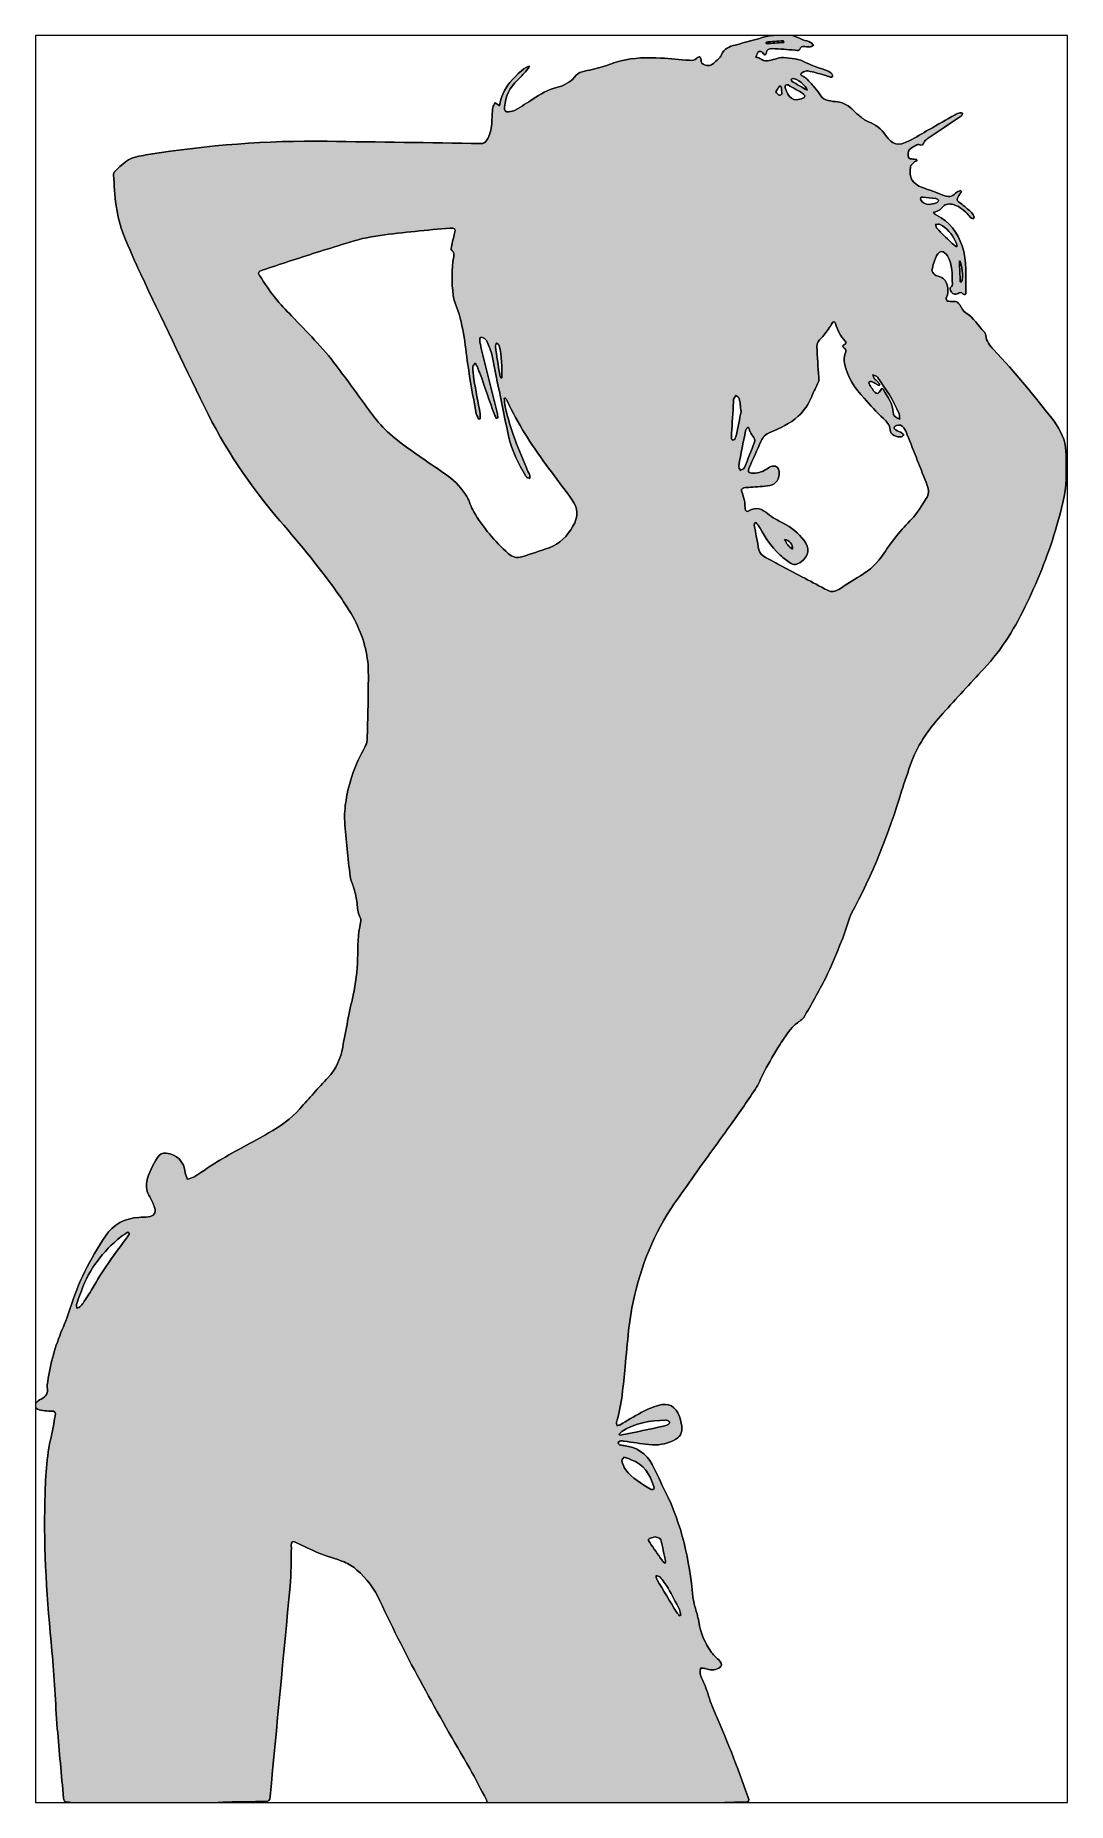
# Model space of a CAD drawing. Header units: inches. Extents: x 52 to 635, y -1139 to -142.
import ezdxf

# ---------------------------------------------------------------- set-up
doc = ezdxf.new("R2010")
doc.units = ezdxf.units.IN
doc.header["$MEASUREMENT"] = 0
doc.layers.add('Layer 1', color=7, linetype='Continuous')

msp = doc.modelspace()

# ---------------------------------------------------------------- hatches: boundary and pattern name
at = {"layer": 'Layer 1'}
h = msp.add_hatch(color=7, dxfattribs=at)
h.dxf.hatch_style = 2
edge = h.paths.add_edge_path()
edge.add_spline(control_points=[(155.69, -1139.19), (127.93, -1139.19), (100.18, -1139.19), (72.42, -1139.19), (71.81, -1139.07), (71.19, -1138.84), (70.58, -1138.85), (69.01, -1138.89), (68.44, -1138.07), (68.31, -1136.62), (67.14, -1123.52), (65.81, -1110.42), (64.79, -1097.3), (63.66, -1082.78), (63.15, -1068.2), (61.76, -1053.7), (59.04, -1025.36), (56.95, -997.02), (57.79, -968.53), (58.15, -956.34), (58.46, -944.14), (61.41, -932.2), (62.32, -928.53), (62.87, -924.76), (63.52, -921.03), (63.95, -918.59), (63.61, -918.22), (61.11, -918.15), (58.09, -918.07), (55.06, -918.07), (52.37, -916.38), (52.37, -915.48), (52.37, -914.58), (52.37, -913.68), (53.45, -912.89), (54.45, -911.94), (55.62, -911.35), (58.44, -909.93), (59.86, -907.92), (59.09, -904.68), (58.99, -904.26), (59.05, -903.78), (59.11, -903.34), (60.47, -893.17), (63.03, -883.32), (66.86, -873.79), (68.61, -869.45), (70.52, -865.15), (71.88, -860.68), (76.39, -845.85), (83.42, -832.25), (91.92, -819.4), (96.34, -812.72), (102.84, -809.27), (110.87, -808.8), (112.6, -808.7), (114.34, -808.67), (116.06, -808.47), (119.38, -808.07), (120.65, -806.39), (119.7, -803.17), (119.09, -801.11), (118.02, -799.16), (116.94, -797.28), (115.36, -794.54), (114.63, -791.69), (115.3, -788.59), (116.37, -783.63), (118.66, -779.18), (121.35, -774.93), (122.45, -773.18), (124.13, -772.33), (126.27, -772.5), (132.18, -772.98), (136.61, -777.59), (136.97, -783.47), (137.05, -784.76), (137.77, -786.02), (138.19, -787.29), (139.52, -786.84), (140.86, -786.38), (142.19, -785.92), (142.24, -785.9), (142.29, -785.84), (142.34, -785.81), (147.05, -782.69), (151.62, -779.35), (156.49, -776.52), (165.61, -771.24), (174.92, -766.31), (184.1, -761.14), (190.62, -757.46), (196.62, -753.06), (201.68, -747.48), (206.99, -741.63), (212.19, -735.69), (217.6, -729.93), (222.21, -725.03), (224.75, -719.3), (225.92, -712.71), (227.67, -702.91), (229.65, -693.15), (231.78, -683.42), (233.27, -676.61), (234.09, -669.76), (234.31, -662.8), (234.53, -655.94), (234.36, -649.05), (236.04, -642.3), (236.28, -641.32), (236.16, -640.01), (235.68, -639.13), (234.37, -636.71), (234.32, -634.13), (234.04, -631.5), (233.74, -628.67), (232.97, -625.88), (232.24, -623.12), (231.63, -620.83), (230.36, -618.66), (230.1, -616.36), (228.91, -606.03), (227.81, -595.68), (227.04, -585.32), (226.76, -581.46), (227.19, -577.48), (227.78, -573.63), (229.41, -562.92), (233.02, -552.86), (238.38, -543.43), (239.05, -542.24), (239.66, -540.82), (239.7, -539.49), (240.04, -526.51), (240.46, -513.54), (240.38, -500.57), (240.35, -495.69), (239.51, -490.71), (238.31, -485.95), (235.72, -475.65), (230.22, -466.69), (224.21, -458.07), (213.84, -443.19), (202.26, -429.25), (190.44, -415.52), (173.45, -395.79), (159.06, -374.37), (147.7, -350.94), (135.69, -326.14), (123.74, -301.3), (111.9, -276.42), (108.48, -269.23), (105.42, -261.87), (102.37, -254.52), (97.82, -243.57), (97.19, -231.93), (96.56, -220.3), (96.52, -219.67), (96.79, -218.82), (97.23, -218.38), (101.11, -214.52), (105.01, -210.66), (110.8, -209.77), (112.58, -209.5), (114.33, -209.04), (116.1, -208.76), (149.55, -203.5), (183.2, -200.82), (217.07, -201.31), (246.04, -201.73), (275.01, -202.14), (303.98, -202.59), (305.45, -202.61), (306.35, -202.06), (307.12, -200.86), (308.99, -197.96), (309.86, -194.8), (310.04, -191.4), (310.21, -188.32), (310.33, -185.24), (310.68, -182.18), (310.79, -181.28), (311.59, -180.47), (312.07, -179.62), (312.74, -180.1), (313.41, -180.59), (314.35, -181.28), (315.24, -176.44), (317.18, -172.04), (320.31, -168.2), (324.22, -163.41), (329.58, -158.76), (331.45, -158.86), (331.06, -159.48), (330.8, -160.06), (330.4, -160.52), (328.58, -162.59), (326.89, -164.82), (324.83, -166.64), (320.13, -170.79), (317.83, -176.01), (317.25, -182.13), (317.08, -183.91), (317.89, -184.92), (319.66, -184.73), (320.91, -184.59), (322.25, -184.3), (323.33, -183.68), (326.77, -181.7), (330.19, -179.65), (333.46, -177.4), (337.52, -174.61), (341.7, -172.22), (346.55, -171.05), (348.53, -170.58), (350.49, -169.79), (352.26, -168.79), (353.95, -167.84), (355.69, -166.65), (356.83, -165.14), (357.99, -163.59), (359.2, -162.51), (361.04, -162.08), (364.85, -161.18), (368.7, -160.4), (372.46, -159.33), (375.98, -158.34), (379.35, -156.81), (382.9, -155.94), (390.32, -154.1), (397.91, -153.96), (405.5, -154.35), (410.89, -154.64), (416.26, -155.21), (421.64, -155.61), (423.19, -155.72), (424.7, -155.67), (425.89, -154.32), (426.24, -153.92), (427.24, -153.51), (427.49, -153.7), (427.93, -154.04), (428.26, -154.84), (428.24, -155.44), (428.21, -156.91), (428.93, -157.71), (430.2, -158.18), (432.09, -158.87), (433.89, -158.81), (435.39, -157.32), (436.93, -155.78), (439.02, -154.42), (439.78, -152.54), (441.26, -148.81), (444.25, -147.89), (447.52, -147.01), (453.34, -145.44), (459.13, -143.79), (464.95, -142.23), (466.3, -141.87), (467.71, -141.75), (469.1, -141.52), (472.7, -141.52), (476.29, -141.52), (479.89, -141.52), (481.84, -142.34), (483.77, -143.2), (485.73, -143.97), (487.17, -144.52), (488.71, -144.83), (490.09, -145.49), (490.79, -145.81), (491.24, -146.66), (491.81, -147.27), (491.04, -147.55), (490.29, -148.04), (489.51, -148.08), (488.37, -148.13), (487.22, -147.75), (486.07, -147.78), (485.45, -147.8), (484.4, -148.19), (484.32, -148.58), (483.89, -150.55), (482.59, -150.01), (481.32, -149.92), (477.04, -149.58), (472.76, -149.22), (468.48, -149.03), (466.74, -148.95), (465.07, -149.35), (465.03, -151.71), (465.02, -152), (464.61, -152.28), (464.28, -152.72), (463.63, -152.03), (463.18, -151.27), (462.5, -150.9), (461.98, -150.61), (460.83, -150.54), (460.58, -150.86), (459.95, -151.65), (459.68, -152.72), (459.23, -153.77), (460, -154.05), (460.83, -154.14), (461.41, -154.57), (464.23, -156.71), (467.11, -155.73), (470.04, -154.94), (471.61, -154.52), (473.25, -153.92), (474.81, -154.04), (479.19, -154.4), (483.52, -154.76), (487.63, -156.96), (491.38, -158.96), (495.63, -160.02), (499.62, -161.59), (500.55, -161.95), (501.42, -162.59), (502.17, -163.27), (502.48, -163.55), (502.59, -164.32), (502.45, -164.77), (502.38, -165.01), (501.54, -165.23), (501.14, -165.12), (500.03, -164.81), (499, -164.22), (497.89, -163.92), (494.81, -163.09), (491.73, -162.2), (488.6, -161.65), (487.55, -161.47), (486.19, -162.03), (485.22, -162.64), (484.12, -163.33), (484.44, -164.23), (485.67, -164.65), (486.29, -164.86), (486.95, -165.17), (487.41, -165.62), (488.83, -167.01), (490.2, -168.45), (491.5, -169.95), (492.79, -171.44), (494.21, -172.9), (495.12, -174.62), (495.97, -176.22), (497, -177.38), (498.69, -177.85), (500.42, -178.33), (502.18, -178.88), (503.95, -178.93), (507.72, -179.04), (510.75, -180.57), (513.42, -183.09), (514.68, -184.27), (515.9, -185.52), (517.26, -186.58), (519.02, -187.96), (520.74, -189.62), (522.77, -190.39), (526.82, -191.93), (529.95, -194.21), (532.46, -197.85), (536.5, -203.71), (539.39, -204.27), (545.75, -201.04), (549.58, -199.09), (553.26, -196.84), (557, -194.71), (561.91, -191.92), (566.81, -189.1), (571.73, -186.33), (572.57, -185.86), (573.49, -185.5), (574.42, -185.29), (574.94, -185.16), (575.56, -185.45), (576.13, -185.55), (575.87, -186.01), (575.64, -186.5), (575.34, -186.94), (575.21, -187.14), (574.94, -187.25), (574.72, -187.39), (568.63, -191.44), (562.52, -195.48), (556.45, -199.55), (555.67, -200.08), (554.77, -200.7), (554.39, -201.5), (553.67, -202.98), (553.1, -204.17), (551.17, -203.09), (550.92, -202.95), (550.37, -203.11), (550.08, -203.3), (547.84, -204.79), (544.67, -205.31), (545.2, -209.36), (545.42, -211.04), (545.86, -211.25), (547.16, -211.3), (548.1, -211.34), (549.04, -211.51), (549.98, -211.62), (550, -211.84), (550.02, -212.07), (550.05, -212.29), (549.47, -212.61), (548.78, -212.82), (548.34, -213.27), (547.63, -214.01), (546.69, -214.83), (546.53, -215.74), (545.43, -221.8), (547.48, -225.31), (553.24, -227.46), (557.09, -228.9), (561.06, -230.06), (564.83, -231.68), (567.59, -232.86), (569.8, -232.79), (571.96, -230.6), (572.68, -229.88), (573.8, -229.55), (574.74, -229.05), (574.9, -229.24), (575.07, -229.44), (575.24, -229.63), (574.63, -230.64), (574, -231.62), (573.43, -232.65), (572.85, -233.71), (572.5, -234.65), (573.83, -235.63), (576.09, -237.29), (578.23, -239.13), (580.33, -240.99), (581.13, -241.7), (581.76, -242.63), (582.33, -243.55), (582.54, -243.89), (582.33, -244.49), (582.32, -244.96), (581.85, -244.9), (581.24, -244.99), (580.94, -244.73), (580.03, -243.93), (579.24, -242.99), (578.4, -242.11), (576.05, -239.65), (573.4, -237.66), (570.01, -236.9), (567.7, -236.38), (565.76, -236.83), (564.27, -238.95), (563.67, -239.8), (562.46, -240.25), (561.48, -240.8), (560.97, -241.09), (560.35, -241.19), (559.31, -241.54), (560.22, -242.24), (560.69, -242.74), (561.26, -243.03), (568.62, -246.69), (573.03, -252.87), (575.63, -260.38), (578.6, -268.94), (577.56, -277.92), (577.83, -286.75), (577.87, -287.97), (577.02, -288.38), (576.07, -287.4), (575.17, -286.48), (574.34, -286.48), (573.35, -287.17), (571.88, -288.18), (570.71, -287.62), (569.63, -286.44), (568.64, -285.37), (568.41, -284.41), (569.65, -283.33), (569.98, -283.04), (570.17, -282.39), (570.14, -281.93), (569.79, -276.54), (570.5, -271.02), (567.32, -266.06), (565.3, -262.92), (563, -262.55), (561.22, -265.9), (559.89, -268.39), (559.2, -271.28), (558.6, -274.07), (558.44, -274.82), (559.48, -276.03), (560.25, -276.72), (560.86, -277.28), (561.89, -277.4), (562.75, -277.65), (565.13, -278.35), (566.47, -279.9), (567.13, -282.3), (567.85, -284.9), (567.9, -287.33), (566.71, -289.8), (566.5, -290.23), (566.89, -291.47), (567.15, -291.51), (568.45, -291.74), (569.8, -291.81), (571.12, -291.72), (572.72, -291.62), (573.51, -292.37), (574.28, -293.68), (575.27, -295.36), (576.31, -297.36), (577.88, -298.28), (582.34, -300.89), (584.58, -305.49), (588.12, -308.89), (588.58, -309.34), (588.89, -310.13), (588.95, -310.8), (589.29, -314.15), (591.16, -316.6), (593.36, -318.93), (605.47, -331.81), (616.83, -345.33), (627.54, -359.41), (631.35, -364.42), (633.94, -370.01), (634.28, -376.35), (634.56, -381.52), (634.5, -386.71), (634.33, -391.88), (634.05, -400.89), (631.69, -409.52), (629.2, -418.1), (624.85, -433.13), (619.06, -447.62), (612.36, -461.74), (605.9, -475.33), (598.28, -488.13), (587.88, -499.16), (580.08, -507.43), (572.41, -515.83), (564.83, -524.3), (557.52, -532.48), (550.88, -541.14), (547.12, -551.63), (545.15, -557.13), (543.19, -562.65), (541.5, -568.24), (534.24, -592.22), (525.02, -615.39), (513.06, -637.44), (512.72, -638.05), (512.52, -638.74), (512.29, -639.41), (510.72, -643.89), (509.35, -648.46), (507.57, -652.86), (504.7, -659.93), (501.84, -667.04), (498.45, -673.87), (494.72, -681.4), (490.41, -688.64), (486.3, -695.98), (485.94, -696.6), (485.21, -697.02), (484.63, -697.5), (482.97, -698.87), (481.01, -699.98), (479.67, -701.61), (477.15, -704.68), (474.81, -707.93), (472.71, -711.3), (469.67, -716.17), (466.83, -721.17), (464.05, -726.2), (462.43, -729.15), (461.4, -732.45), (459.58, -735.25), (454.96, -742.36), (450.12, -749.32), (445.22, -756.23), (439.5, -764.3), (433.6, -772.24), (427.83, -780.27), (423.67, -786.06), (419.67, -791.97), (415.46, -797.72), (403.4, -814.2), (395.56, -832.58), (390.78, -852.33), (387.54, -865.75), (386.75, -879.5), (385.33, -893.17), (384.25, -903.64), (383.69, -914.2), (380.51, -924.35), (380.33, -924.92), (380.67, -925.64), (380.76, -926.29), (381.36, -926.18), (382.05, -926.22), (382.55, -925.93), (386.49, -923.64), (390.31, -921.12), (394.34, -919.01), (397.45, -917.38), (400.74, -915.97), (404.09, -914.96), (409.9, -913.2), (414.03, -915.46), (416.06, -921.19), (416.65, -922.87), (417.08, -924.65), (417.32, -926.42), (417.87, -930.53), (416.45, -933.05), (412.69, -934.78), (408.28, -936.8), (403.62, -937.66), (398.79, -937.08), (394.14, -936.52), (389.51, -935.76), (384.86, -935.13), (384.04, -935.02), (383.19, -934.97), (382.38, -935.1), (381.98, -935.16), (381.4, -935.66), (381.36, -936.01), (381.33, -936.37), (381.78, -936.99), (382.15, -937.13), (382.92, -937.42), (383.77, -937.5), (384.59, -937.61), (391.7, -938.61), (397.35, -941.86), (400.71, -948.39), (403.26, -953.36), (405.54, -958.47), (408.02, -963.48), (417.33, -982.23), (421.8, -1002.23), (423.58, -1022.96), (423.74, -1024.79), (424.34, -1026.59), (424.79, -1028.39), (425.5, -1031.23), (426.48, -1034.03), (426.96, -1036.92), (428.03, -1043.32), (430.33, -1049.19), (434.14, -1054.4), (435.45, -1056.19), (437.27, -1057.61), (438.82, -1059.23), (440.4, -1060.88), (440.19, -1062.04), (438.23, -1063.22), (435.8, -1064.67), (433.36, -1064.46), (430.81, -1063.54), (429.92, -1063.22), (428.88, -1063.33), (427.9, -1063.25), (427.83, -1064.29), (427.69, -1065.34), (427.71, -1066.38), (427.72, -1066.86), (428.01, -1067.34), (428.21, -1067.82), (429.15, -1070.05), (430.18, -1072.24), (431.01, -1074.51), (432.42, -1078.37), (433.44, -1082.39), (435.09, -1086.13), (442.29, -1102.42), (448.69, -1119.01), (454.72, -1135.76), (455.7, -1138.48), (455.44, -1138.81), (452.49, -1138.85), (448.9, -1138.89), (445.31, -1139.07), (441.73, -1139.19), (397.01, -1139.19), (352.29, -1139.19), (307.57, -1139.19), (307.41, -1138.66), (307.34, -1138.07), (307.08, -1137.59), (303.95, -1131.69), (300.95, -1125.71), (297.6, -1119.94), (279.65, -1088.92), (261.96, -1057.77), (246.88, -1025.21), (243.81, -1018.56), (239.47, -1012.71), (233.96, -1007.87), (231.83, -1006), (229.31, -1004.4), (226.71, -1003.32), (222.04, -1001.4), (217.1, -1000.16), (212.42, -998.27), (208.02, -996.5), (203.82, -994.24), (199.51, -992.24), (197.58, -991.35), (196.92, -991.8), (196.88, -993.91), (196.87, -994.3), (196.93, -994.68), (196.92, -995.07), (196.7, -1002.38), (196.86, -1009.72), (196.19, -1016.99), (192.54, -1056.56), (188.69, -1096.12), (184.92, -1135.69), (184.68, -1138.2), (184.42, -1138.5), (181.85, -1138.54), (174.85, -1138.66), (167.85, -1138.73), (160.85, -1138.87), (159.13, -1138.9), (157.41, -1139.08), (155.69, -1139.19)], knot_values=[0, 0, 0, 0, 1, 1, 1, 2, 2, 2, 3, 3, 3, 4, 4, 4, 5, 5, 5, 6, 6, 6, 7, 7, 7, 8, 8, 8, 9, 9, 9, 10, 10, 10, 11, 11, 11, 12, 12, 12, 13, 13, 13, 14, 14, 14, 15, 15, 15, 16, 16, 16, 17, 17, 17, 18, 18, 18, 19, 19, 19, 20, 20, 20, 21, 21, 21, 22, 22, 22, 23, 23, 23, 24, 24, 24, 25, 25, 25, 26, 26, 26, 27, 27, 27, 28, 28, 28, 29, 29, 29, 30, 30, 30, 31, 31, 31, 32, 32, 32, 33, 33, 33, 34, 34, 34, 35, 35, 35, 36, 36, 36, 37, 37, 37, 38, 38, 38, 39, 39, 39, 40, 40, 40, 41, 41, 41, 42, 42, 42, 43, 43, 43, 44, 44, 44, 45, 45, 45, 46, 46, 46, 47, 47, 47, 48, 48, 48, 49, 49, 49, 50, 50, 50, 51, 51, 51, 52, 52, 52, 53, 53, 53, 54, 54, 54, 55, 55, 55, 56, 56, 56, 57, 57, 57, 58, 58, 58, 59, 59, 59, 60, 60, 60, 61, 61, 61, 62, 62, 62, 63, 63, 63, 64, 64, 64, 65, 65, 65, 66, 66, 66, 67, 67, 67, 68, 68, 68, 69, 69, 69, 70, 70, 70, 71, 71, 71, 72, 72, 72, 73, 73, 73, 74, 74, 74, 75, 75, 75, 76, 76, 76, 77, 77, 77, 78, 78, 78, 79, 79, 79, 80, 80, 80, 81, 81, 81, 82, 82, 82, 83, 83, 83, 84, 84, 84, 85, 85, 85, 86, 86, 86, 87, 87, 87, 88, 88, 88, 89, 89, 89, 90, 90, 90, 91, 91, 91, 92, 92, 92, 93, 93, 93, 94, 94, 94, 95, 95, 95, 96, 96, 96, 97, 97, 97, 98, 98, 98, 99, 99, 99, 100, 100, 100, 101, 101, 101, 102, 102, 102, 103, 103, 103, 104, 104, 104, 105, 105, 105, 106, 106, 106, 107, 107, 107, 108, 108, 108, 109, 109, 109, 110, 110, 110, 111, 111, 111, 112, 112, 112, 113, 113, 113, 114, 114, 114, 115, 115, 115, 116, 116, 116, 117, 117, 117, 118, 118, 118, 119, 119, 119, 120, 120, 120, 121, 121, 121, 122, 122, 122, 123, 123, 123, 124, 124, 124, 125, 125, 125, 126, 126, 126, 127, 127, 127, 128, 128, 128, 129, 129, 129, 130, 130, 130, 131, 131, 131, 132, 132, 132, 133, 133, 133, 134, 134, 134, 135, 135, 135, 136, 136, 136, 137, 137, 137, 138, 138, 138, 139, 139, 139, 140, 140, 140, 141, 141, 141, 142, 142, 142, 143, 143, 143, 144, 144, 144, 145, 145, 145, 146, 146, 146, 147, 147, 147, 148, 148, 148, 149, 149, 149, 150, 150, 150, 151, 151, 151, 152, 152, 152, 153, 153, 153, 154, 154, 154, 155, 155, 155, 156, 156, 156, 157, 157, 157, 158, 158, 158, 159, 159, 159, 160, 160, 160, 161, 161, 161, 162, 162, 162, 163, 163, 163, 164, 164, 164, 165, 165, 165, 166, 166, 166, 167, 167, 167, 168, 168, 168, 169, 169, 169, 170, 170, 170, 171, 171, 171, 172, 172, 172, 173, 173, 173, 174, 174, 174, 175, 175, 175, 176, 176, 176, 177, 177, 177, 178, 178, 178, 179, 179, 179, 180, 180, 180, 181, 181, 181, 182, 182, 182, 183, 183, 183, 184, 184, 184, 185, 185, 185, 186, 186, 186, 187, 187, 187, 188, 188, 188, 189, 189, 189, 190, 190, 190, 191, 191, 191, 192, 192, 192, 193, 193, 193, 194, 194, 194, 195, 195, 195, 196, 196, 196, 197, 197, 197, 198, 198, 198, 199, 199, 199, 200, 200, 200, 201, 201, 201, 202, 202, 202, 203, 203, 203, 204, 204, 204, 205, 205, 205, 206, 206, 206, 207, 207, 207, 208, 208, 208, 209, 209, 209, 210, 210, 210, 211, 211, 211, 212, 212, 212, 213, 213, 213, 214, 214, 214, 215, 215, 215, 216, 216, 216, 217, 217, 217, 218, 218, 218, 219, 219, 219, 220, 220, 220, 221, 221, 221, 222, 222, 222, 223, 223, 223, 224, 224, 224, 225, 225, 225, 226, 226, 226, 227, 227, 227, 228, 228, 228, 229, 229, 229, 230, 230, 230, 231, 231, 231, 232, 232, 232, 233, 233, 233, 234, 234, 234, 235, 235, 235, 236, 236, 236, 237, 237, 237, 238, 238, 238, 239, 239, 239, 240, 240, 240, 241, 241, 241, 242, 242, 242, 243, 243, 243, 244, 244, 244, 245, 245, 245, 246, 246, 246, 247, 247, 247, 247], degree=3, periodic=1)
edge = h.paths.add_edge_path()
edge.add_spline(control_points=[(317.84, -346.27), (317.58, -346.35), (317.33, -346.44), (317.07, -346.52), (317.28, -348.07), (317.4, -349.63), (317.72, -351.15), (320.39, -363.93), (325.56, -375.85), (330.53, -387.83), (330.85, -388.6), (331.38, -389.29), (331.63, -390.08), (331.78, -390.55), (331.58, -391.14), (331.54, -391.67), (331, -391.47), (330.43, -391.33), (329.93, -391.06), (329.67, -390.92), (329.51, -390.57), (329.34, -390.3), (325.08, -383.51), (321.57, -376.27), (319.79, -368.5), (316.29, -353.23), (313.5, -337.8), (310.28, -322.47), (309.7, -319.74), (308.59, -317.1), (307.49, -314.52), (307.1, -313.6), (306.14, -312.79), (305.24, -312.28), (303.95, -311.55), (303.06, -312.2), (303.25, -313.68), (303.44, -315.2), (303.79, -316.71), (304.16, -318.21), (307.13, -330.31), (310.13, -342.4), (313.1, -354.5), (313.34, -355.48), (313.4, -356.5), (313.54, -357.51), (313.28, -357.59), (313.03, -357.67), (312.77, -357.75), (312.37, -357.03), (311.85, -356.35), (311.58, -355.59), (308.81, -347.79), (306.1, -339.98), (303.35, -332.18), (303.23, -331.82), (302.93, -331.53), (302.8, -331.18), (302.51, -330.37), (302.34, -329.51), (301.99, -328.74), (301.63, -327.97), (301.11, -327.28), (300.67, -326.56), (300.24, -327.25), (299.44, -327.95), (299.44, -328.64), (299.46, -330.95), (299.6, -333.27), (299.98, -335.54), (301.09, -342.13), (302.36, -348.69), (303.52, -355.27), (303.68, -356.15), (303.54, -357.08), (303.54, -357.98), (303.21, -358.03), (302.87, -358.08), (302.53, -358.12), (302.03, -356.75), (301.33, -355.4), (301.08, -353.98), (299.5, -345.13), (297.82, -336.3), (296.57, -327.4), (294.92, -315.64), (294, -303.76), (289.33, -292.62), (288.77, -291.29), (288.58, -289.77), (288.37, -288.31), (287.33, -281.01), (287.36, -273.72), (288.59, -266.43), (288.74, -265.52), (288.72, -264), (288.21, -263.68), (286.94, -262.88), (287.03, -261.92), (287.27, -260.86), (287.84, -258.29), (288.53, -255.75), (289.12, -253.18), (289.69, -250.72), (289.15, -250.11), (286.65, -250.34), (280.06, -250.94), (273.46, -251.46), (266.88, -252.18), (253.62, -253.65), (240.26, -254.62), (227.48, -259), (222.02, -260.88), (216.42, -262.36), (210.92, -264.14), (200.77, -267.4), (190.64, -270.74), (180.51, -274.08), (178.32, -274.8), (177.92, -275.5), (178.95, -277.06), (181.79, -281.36), (184.56, -285.74), (187.74, -289.78), (190.56, -293.35), (193.89, -296.51), (197, -299.85), (205.59, -309.04), (214.72, -317.76), (222.24, -327.91), (228.35, -336.17), (234.59, -344.35), (240.47, -352.78), (246.17, -360.96), (253.13, -367.76), (261.23, -373.46), (269.27, -379.12), (277.32, -384.75), (285.42, -390.33), (289.85, -393.38), (293.26, -397.38), (295.98, -401.92), (297.57, -404.58), (298.28, -407.77), (299.86, -410.44), (305.14, -419.33), (311.73, -427.18), (319.43, -434.1), (321.68, -436.12), (324.21, -436.82), (327.09, -435.88), (332.22, -434.22), (337.35, -432.56), (342.43, -430.78), (348.57, -428.63), (352.7, -424.21), (355.88, -418.69), (358.92, -413.42), (359.17, -408.4), (355.2, -403.49), (354.4, -402.49), (353.77, -401.36), (353, -400.33), (348.9, -394.82), (344.72, -389.36), (340.68, -383.8), (332.38, -372.42), (324.62, -360.7), (318.79, -347.81), (318.55, -347.26), (318.16, -346.78), (317.84, -346.27)], knot_values=[0, 0, 0, 0, 1, 1, 1, 2, 2, 2, 3, 3, 3, 4, 4, 4, 5, 5, 5, 6, 6, 6, 7, 7, 7, 8, 8, 8, 9, 9, 9, 10, 10, 10, 11, 11, 11, 12, 12, 12, 13, 13, 13, 14, 14, 14, 15, 15, 15, 16, 16, 16, 17, 17, 17, 18, 18, 18, 19, 19, 19, 20, 20, 20, 21, 21, 21, 22, 22, 22, 23, 23, 23, 24, 24, 24, 25, 25, 25, 26, 26, 26, 27, 27, 27, 28, 28, 28, 29, 29, 29, 30, 30, 30, 31, 31, 31, 32, 32, 32, 33, 33, 33, 34, 34, 34, 35, 35, 35, 36, 36, 36, 37, 37, 37, 38, 38, 38, 39, 39, 39, 40, 40, 40, 41, 41, 41, 42, 42, 42, 43, 43, 43, 44, 44, 44, 45, 45, 45, 46, 46, 46, 47, 47, 47, 48, 48, 48, 49, 49, 49, 50, 50, 50, 51, 51, 51, 52, 52, 52, 53, 53, 53, 54, 54, 54, 55, 55, 55, 56, 56, 56, 57, 57, 57, 57], degree=3, periodic=1)
edge = h.paths.add_edge_path()
edge.add_spline(control_points=[(459.17, -416.52), (458.95, -416.65), (458.73, -416.78), (458.51, -416.9), (458.44, -417.26), (458.24, -417.64), (458.3, -417.98), (459.15, -422.65), (459.97, -427.33), (460.93, -431.98), (461.34, -433.97), (462.73, -435.28), (464.57, -436.21), (467.72, -437.8), (470.78, -439.57), (473.9, -441.22), (482.47, -445.76), (491.05, -450.28), (499.62, -454.79), (501.83, -455.95), (503.85, -455.7), (505.95, -454.31), (509.97, -451.65), (514.05, -449.08), (518.2, -446.64), (523.63, -443.46), (527.97, -439.23), (531.43, -433.97), (536.03, -426.98), (541.25, -420.53), (547.17, -414.55), (550.46, -411.23), (552.81, -406.95), (555.42, -403), (556.93, -400.74), (557.02, -398.25), (555.98, -395.64), (552.18, -386.09), (548.48, -376.5), (544.69, -366.95), (544.16, -365.59), (543.46, -364.26), (542.65, -363.04), (541.68, -361.57), (540.16, -361.26), (538.55, -361.77), (538.03, -361.94), (537.41, -362.45), (537.25, -362.94), (537.15, -363.25), (537.71, -363.98), (538.14, -364.23), (539.29, -364.92), (540.56, -365.41), (541.74, -366.07), (542.14, -366.29), (542.39, -366.78), (542.71, -367.14), (542.29, -367.47), (541.91, -367.97), (541.43, -368.09), (538.87, -368.73), (535.11, -366.92), (534.94, -364.31), (534.74, -361.25), (533.24, -359.74), (531.18, -357.86), (527.31, -354.33), (523.94, -350.24), (520.37, -346.38), (515.1, -340.68), (510.87, -334.36), (509.15, -326.7), (508.75, -324.95), (509.09, -322.89), (509.63, -321.13), (510.02, -319.82), (510.45, -318.95), (509.08, -318.04), (508.18, -317.44), (507.88, -316.59), (509.21, -316.04), (510.29, -315.6), (510.14, -314.86), (509.58, -314.22), (506.99, -311.27), (505.16, -307.95), (504.12, -304.15), (503.75, -302.83), (502.88, -303.04), (502.21, -304.04), (501.81, -304.62), (501.56, -305.31), (501.15, -305.87), (499.55, -308.03), (498.14, -310.4), (496.22, -312.22), (494.64, -313.71), (493.55, -315.2), (493.65, -317.32), (493.93, -323.01), (494.33, -328.7), (494.65, -334.4), (494.7, -335.33), (494.84, -336.37), (494.5, -337.18), (493.34, -339.95), (491.84, -342.57), (490.74, -345.36), (489.03, -349.7), (486.47, -353.37), (483.08, -356.54), (478.47, -360.84), (472.83, -363.35), (467.13, -365.7), (464.75, -366.68), (463.18, -368.21), (462.17, -370.49), (459.89, -375.66), (457.55, -380.81), (455.26, -385.98), (454.54, -387.61), (454.99, -388.45), (456.78, -388.59), (459.66, -388.8), (462.4, -388.23), (464.88, -386.65), (465.8, -386.06), (466.71, -385.42), (467.7, -385.01), (470.22, -383.98), (472.05, -385.14), (472.32, -387.84), (472.72, -391.82), (470.94, -394.81), (467.02, -395.59), (463.46, -396.3), (459.76, -396.3), (456.13, -396.62), (454.85, -396.73), (453.54, -396.69), (452.33, -397.02), (451.05, -397.35), (450.81, -398.21), (451.37, -399.56), (452.08, -401.29), (452.53, -403.16), (452.9, -405), (453.15, -406.25), (452.97, -407.57), (453.15, -408.84), (453.32, -409.98), (454.09, -410.66), (455.21, -409.94), (459.23, -407.35), (463.02, -409.1), (465.84, -411.49), (468.56, -413.81), (471.55, -415.31), (474.59, -416.9), (479.2, -419.32), (483.19, -422.51), (486.38, -426.64), (489.73, -430.98), (489.12, -435.3), (484.77, -438.72), (482.52, -440.48), (480.56, -440.74), (478.21, -439.14), (476.1, -437.69), (474.12, -436.03), (472.25, -434.28), (467.81, -430.1), (464.59, -424.99), (461.55, -419.75), (460.89, -418.6), (459.97, -417.59), (459.17, -416.52)], knot_values=[0, 0, 0, 0, 1, 1, 1, 2, 2, 2, 3, 3, 3, 4, 4, 4, 5, 5, 5, 6, 6, 6, 7, 7, 7, 8, 8, 8, 9, 9, 9, 10, 10, 10, 11, 11, 11, 12, 12, 12, 13, 13, 13, 14, 14, 14, 15, 15, 15, 16, 16, 16, 17, 17, 17, 18, 18, 18, 19, 19, 19, 20, 20, 20, 21, 21, 21, 22, 22, 22, 23, 23, 23, 24, 24, 24, 25, 25, 25, 26, 26, 26, 27, 27, 27, 28, 28, 28, 29, 29, 29, 30, 30, 30, 31, 31, 31, 32, 32, 32, 33, 33, 33, 34, 34, 34, 35, 35, 35, 36, 36, 36, 37, 37, 37, 38, 38, 38, 39, 39, 39, 40, 40, 40, 41, 41, 41, 42, 42, 42, 43, 43, 43, 44, 44, 44, 45, 45, 45, 46, 46, 46, 47, 47, 47, 48, 48, 48, 49, 49, 49, 50, 50, 50, 51, 51, 51, 52, 52, 52, 53, 53, 53, 54, 54, 54, 55, 55, 55, 56, 56, 56, 57, 57, 57, 58, 58, 58, 59, 59, 59, 59], degree=3, periodic=1)
edge = h.paths.add_edge_path()
edge.add_spline(control_points=[(105.51, -817.99), (105.23, -817.72), (104.96, -817.45), (104.69, -817.17), (103.34, -818.01), (101.87, -818.71), (100.66, -819.72), (90.64, -828), (82.77, -837.88), (78.35, -850.26), (77.45, -852.8), (76.48, -855.32), (75.69, -857.89), (75.49, -858.57), (75.83, -859.41), (75.92, -860.17), (76.59, -859.79), (77.35, -859.49), (77.93, -858.99), (78.5, -858.5), (78.92, -857.82), (79.34, -857.17), (81.08, -854.48), (82.92, -851.84), (84.51, -849.06), (90.07, -839.35), (96.5, -830.24), (103.3, -821.37), (104.12, -820.31), (104.78, -819.12), (105.51, -817.99)], knot_values=[0, 0, 0, 0, 1, 1, 1, 2, 2, 2, 3, 3, 3, 4, 4, 4, 5, 5, 5, 6, 6, 6, 7, 7, 7, 8, 8, 8, 9, 9, 9, 10, 10, 10, 10], degree=3, periodic=1)
edge = h.paths.add_edge_path()
edge.add_spline(control_points=[(384.73, -944.14), (384.36, -944.76), (383.46, -945.58), (383.6, -946.14), (384.04, -947.89), (384.56, -949.78), (385.62, -951.17), (389.37, -956.04), (394.6, -959.13), (399.76, -962.25), (400.2, -962.52), (401.03, -962.5), (401.49, -962.26), (401.75, -962.12), (401.78, -961.19), (401.62, -960.71), (399.42, -953.86), (395.9, -948.13), (388.67, -945.58), (387.94, -945.33), (387.26, -944.96), (386.55, -944.68), (386.13, -944.52), (385.69, -944.42), (384.73, -944.14)], knot_values=[0, 0, 0, 0, 1, 1, 1, 2, 2, 2, 3, 3, 3, 4, 4, 4, 5, 5, 5, 6, 6, 6, 7, 7, 7, 8, 8, 8, 8], degree=3, periodic=1)
edge = h.paths.add_edge_path()
edge.add_spline(control_points=[(455.09, -362.94), (454.88, -362.92), (454.67, -362.9), (454.45, -362.88), (454.1, -363.52), (453.57, -364.12), (453.43, -364.81), (452.07, -371.35), (450.73, -377.89), (449.54, -384.46), (449.39, -385.28), (450.1, -386.26), (450.42, -387.16), (451.21, -386.62), (452.4, -386.25), (452.72, -385.5), (454.73, -380.79), (456.58, -376.01), (458.4, -371.21), (458.88, -369.93), (458.42, -368.8), (457.42, -367.72), (456.61, -366.83), (456.18, -365.57), (455.62, -364.46), (455.39, -363.98), (455.27, -363.45), (455.09, -362.94)], knot_values=[0, 0, 0, 0, 1, 1, 1, 2, 2, 2, 3, 3, 3, 4, 4, 4, 5, 5, 5, 6, 6, 6, 7, 7, 7, 8, 8, 8, 9, 9, 9, 9], degree=3, periodic=1)
edge = h.paths.add_edge_path()
edge.add_spline(control_points=[(381.96, -931.16), (382.05, -931.32), (382.14, -931.48), (382.24, -931.64), (382.67, -931.64), (383.11, -931.72), (383.52, -931.63), (391.37, -929.98), (399.22, -928.32), (407.07, -926.63), (407.94, -926.45), (408.83, -926.18), (409.61, -925.77), (410.03, -925.54), (410.54, -924.89), (410.48, -924.5), (410.43, -924.1), (409.77, -923.72), (409.31, -923.46), (408.99, -923.29), (408.56, -923.27), (408.18, -923.28), (399.44, -923.4), (391.06, -924.9), (383.55, -929.7), (382.95, -930.08), (382.49, -930.67), (381.96, -931.16)], knot_values=[0, 0, 0, 0, 1, 1, 1, 2, 2, 2, 3, 3, 3, 4, 4, 4, 5, 5, 5, 6, 6, 6, 7, 7, 7, 8, 8, 8, 9, 9, 9, 9], degree=3, periodic=1)
edge = h.paths.add_edge_path()
edge.add_spline(control_points=[(450.87, -353.93), (450.45, -350.91), (450.29, -348.72), (449.78, -346.62), (449.6, -345.88), (448.59, -345.33), (447.96, -344.69), (447.5, -345.44), (446.97, -346.16), (446.63, -346.96), (446.44, -347.4), (446.59, -347.97), (446.56, -348.48), (446.21, -354.44), (445.85, -360.39), (445.49, -366.34), (445.44, -367.24), (445.34, -368.14), (445.4, -369.02), (445.42, -369.4), (445.82, -370.05), (446.03, -370.05), (446.45, -370.04), (446.99, -369.75), (447.24, -369.4), (447.61, -368.9), (447.87, -368.27), (448.01, -367.65), (449.04, -362.84), (450.02, -358.02), (450.87, -353.93)], knot_values=[0, 0, 0, 0, 1, 1, 1, 2, 2, 2, 3, 3, 3, 4, 4, 4, 5, 5, 5, 6, 6, 6, 7, 7, 7, 8, 8, 8, 9, 9, 9, 10, 10, 10, 10], degree=3, periodic=1)
edge = h.paths.add_edge_path()
edge.add_spline(control_points=[(530.36, -340.85), (530.7, -341.05), (530.99, -341.13), (531.11, -341.32), (533.65, -345.46), (536.42, -349.51), (536.8, -354.6), (536.84, -355.21), (536.95, -356.03), (537.35, -356.37), (538.26, -357.13), (539.38, -357.64), (540.41, -358.25), (540.3, -357.24), (540.4, -356.14), (540.04, -355.22), (537.1, -347.68), (532.44, -341.13), (527.83, -334.56), (527.65, -334.3), (527.46, -333.97), (527.2, -333.85), (526.58, -333.57), (525.91, -333.4), (525.26, -333.18), (525.48, -333.85), (525.55, -334.64), (525.95, -335.16), (526.58, -335.96), (527.47, -336.54), (528.17, -337.29), (528.59, -337.74), (528.86, -338.34), (529.2, -338.87), (529.07, -339), (528.94, -339.13), (528.82, -339.26), (528.23, -338.94), (527.64, -338.63), (527.05, -338.31), (526.21, -337.85), (525.41, -337.29), (524.52, -336.93), (524.13, -336.78), (523.49, -336.86), (523.15, -337.09), (522.96, -337.23), (523, -337.97), (523.18, -338.31), (523.64, -339.23), (524.19, -340.1), (524.78, -340.94), (527.3, -344.53), (528.07, -344.54), (530.36, -340.85)], knot_values=[0, 0, 0, 0, 1, 1, 1, 2, 2, 2, 3, 3, 3, 4, 4, 4, 5, 5, 5, 6, 6, 6, 7, 7, 7, 8, 8, 8, 9, 9, 9, 10, 10, 10, 11, 11, 11, 12, 12, 12, 13, 13, 13, 14, 14, 14, 15, 15, 15, 16, 16, 16, 17, 17, 17, 18, 18, 18, 18], degree=3, periodic=1)
edge = h.paths.add_edge_path()
edge.add_spline(control_points=[(407.79, -1004.12), (408.08, -1003.46), (408.24, -1003.27), (408.21, -1003.12), (407.35, -998.99), (406.57, -994.83), (405.5, -990.76), (405.31, -990.05), (403.91, -989.45), (402.96, -989.23), (402.16, -989.04), (401.2, -989.42), (400.33, -989.63), (398.29, -990.11), (398.07, -990.68), (399.24, -992.37), (401.49, -995.65), (403.74, -998.93), (406.02, -1002.18), (406.47, -1002.81), (407.06, -1003.33), (407.79, -1004.12)], knot_values=[0, 0, 0, 0, 1, 1, 1, 2, 2, 2, 3, 3, 3, 4, 4, 4, 5, 5, 5, 6, 6, 6, 7, 7, 7, 7], degree=3, periodic=1)
edge = h.paths.add_edge_path()
edge.add_spline(control_points=[(416.08, -1033.67), (416.34, -1033.56), (416.59, -1033.44), (416.85, -1033.33), (416.59, -1032.26), (416.52, -1031.1), (416.04, -1030.15), (413.99, -1026.09), (411.94, -1022.02), (409.65, -1018.08), (408.34, -1015.83), (406.64, -1013.78), (404.97, -1011.76), (404.55, -1011.26), (403.55, -1011.25), (402.82, -1011.01), (402.94, -1011.72), (402.86, -1012.54), (403.2, -1013.11), (406.94, -1019.4), (410.74, -1025.66), (414.55, -1031.9), (414.95, -1032.56), (415.57, -1033.09), (416.08, -1033.67)], knot_values=[0, 0, 0, 0, 1, 1, 1, 2, 2, 2, 3, 3, 3, 4, 4, 4, 5, 5, 5, 6, 6, 6, 7, 7, 7, 8, 8, 8, 8], degree=3, periodic=1)
edge = h.paths.add_edge_path()
edge.add_spline(control_points=[(482.24, -177.86), (483.42, -177.6), (484.66, -177.46), (485.77, -177.02), (487.02, -176.53), (487.27, -175.4), (486.14, -174.66), (483.28, -172.82), (480.31, -171.17), (477.35, -169.52), (476.99, -169.32), (476.15, -169.37), (475.97, -169.62), (475.69, -170), (475.61, -170.72), (475.77, -171.18), (476.19, -172.39), (476.78, -173.54), (477.3, -174.71), (478.26, -176.81), (479.88, -177.83), (482.24, -177.86)], knot_values=[0, 0, 0, 0, 1, 1, 1, 2, 2, 2, 3, 3, 3, 4, 4, 4, 5, 5, 5, 6, 6, 6, 7, 7, 7, 7], degree=3, periodic=1)
edge = h.paths.add_edge_path()
edge.add_spline(control_points=[(572.5, -260.93), (572.65, -260.8), (572.79, -260.66), (572.93, -260.53), (572.56, -259.52), (572.28, -258.47), (571.81, -257.52), (569.88, -253.56), (567.07, -250.37), (563.17, -248.28), (562.53, -247.93), (561.52, -248.29), (560.68, -248.32), (560.96, -249.09), (561.04, -250.04), (561.56, -250.59), (564.07, -253.23), (566.66, -255.79), (569.29, -258.32), (570.28, -259.28), (571.43, -260.06), (572.5, -260.93)], knot_values=[0, 0, 0, 0, 1, 1, 1, 2, 2, 2, 3, 3, 3, 4, 4, 4, 5, 5, 5, 6, 6, 6, 7, 7, 7, 7], degree=3, periodic=1)
edge = h.paths.add_edge_path()
edge.add_spline(control_points=[(315.11, -334.95), (315.31, -334.92), (315.51, -334.88), (315.71, -334.85), (315.9, -328.76), (315.6, -322.69), (314.33, -316.71), (314.2, -316.08), (313.29, -315.61), (312.75, -315.07), (312.52, -315.79), (312.02, -316.54), (312.12, -317.21), (312.86, -322.49), (313.72, -327.75), (314.56, -333.01), (314.67, -333.67), (314.93, -334.31), (315.11, -334.95)], knot_values=[0, 0, 0, 0, 1, 1, 1, 2, 2, 2, 3, 3, 3, 4, 4, 4, 5, 5, 5, 6, 6, 6, 6], degree=3, periodic=1)
edge = h.paths.add_edge_path()
edge.add_spline(control_points=[(557.22, -237.03), (558.13, -236.8), (559.65, -236.52), (561.09, -236.02), (561.66, -235.83), (562.07, -235.17), (562.56, -234.72), (561.95, -234.35), (561.39, -233.77), (560.74, -233.66), (558.34, -233.28), (555.93, -233.03), (553.51, -232.78), (553.11, -232.74), (552.42, -232.81), (552.32, -233.04), (552.14, -233.43), (552.16, -234.08), (552.38, -234.45), (553.31, -236.03), (554.69, -236.99), (557.22, -237.03)], knot_values=[0, 0, 0, 0, 1, 1, 1, 2, 2, 2, 3, 3, 3, 4, 4, 4, 5, 5, 5, 6, 6, 6, 7, 7, 7, 7], degree=3, periodic=1)
edge = h.paths.add_edge_path()
edge.add_spline(control_points=[(488.22, -172.55), (487.68, -170.09), (482.17, -165.7), (480.03, -165.9), (479.71, -165.93), (479.15, -166.25), (479.15, -166.43), (479.15, -166.81), (479.34, -167.37), (479.64, -167.55), (482.42, -169.22), (485.24, -170.82), (488.22, -172.55)], knot_values=[0, 0, 0, 0, 1, 1, 1, 2, 2, 2, 3, 3, 3, 4, 4, 4, 4], degree=3, periodic=1)
edge = h.paths.add_edge_path()
edge.add_spline(control_points=[(574.63, -280.73), (574.84, -280.73), (575.05, -280.73), (575.26, -280.74), (576.34, -278.23), (575.86, -270.73), (574.09, -268.78), (574.28, -273.1), (574.45, -276.91), (574.63, -280.73)], knot_values=[0, 0, 0, 0, 1, 1, 1, 2, 2, 2, 3, 3, 3, 3], degree=3, periodic=1)
edge = h.paths.add_edge_path()
edge.add_spline(control_points=[(470.48, -173.35), (471.13, -174.12), (471.52, -174.92), (472.15, -175.21), (472.6, -175.42), (473.91, -174.93), (473.9, -174.78), (473.86, -173.37), (473.65, -171.96), (473.39, -170.57), (473.36, -170.39), (472.55, -170.15), (472.5, -170.22), (471.83, -171.16), (471.23, -172.16), (470.48, -173.35)], knot_values=[0, 0, 0, 0, 1, 1, 1, 2, 2, 2, 3, 3, 3, 4, 4, 4, 5, 5, 5, 5], degree=3, periodic=1)
edge = h.paths.add_edge_path()
edge.add_spline(control_points=[(474.89, -145.54), (474.87, -145.21), (474.84, -144.89), (474.82, -144.57), (471.53, -144.81), (468.25, -145.05), (464.96, -145.29), (464.98, -145.6), (465, -145.91), (465.03, -146.22), (468.32, -146), (471.6, -145.77), (474.89, -145.54)], knot_values=[0, 0, 0, 0, 1, 1, 1, 2, 2, 2, 3, 3, 3, 4, 4, 4, 4], degree=3, periodic=1)
edge = h.paths.add_edge_path()
edge.add_spline(control_points=[(479.92, -431.56), (480.27, -429.2), (477.73, -426.1), (475.43, -426.15), (476.58, -428.33), (477.67, -430.3), (479.92, -431.56)], knot_values=[0, 0, 0, 0, 1, 1, 1, 2, 2, 2, 2], degree=3, periodic=1)

# ---------------------------------------------------------------- linework, layer by layer
at = {"layer": 'Layer 1', "lineweight": 0}
for points, knots in [([(155.69, -1139.19), (127.93, -1139.19), (100.18, -1139.19), (72.42, -1139.19), (71.81, -1139.07), (71.19, -1138.84), (70.58, -1138.85), (69.01, -1138.89), (68.44, -1138.07), (68.31, -1136.62), (67.14, -1123.52), (65.81, -1110.42), (64.79, -1097.3), (63.66, -1082.78), (63.15, -1068.2), (61.76, -1053.7), (59.04, -1025.36), (56.95, -997.02), (57.79, -968.53), (58.15, -956.34), (58.46, -944.14), (61.41, -932.2), (62.32, -928.53), (62.87, -924.76), (63.52, -921.03), (63.95, -918.59), (63.61, -918.22), (61.11, -918.15), (58.09, -918.07), (55.06, -918.07), (52.37, -916.38), (52.37, -915.48), (52.37, -914.58), (52.37, -913.68), (53.45, -912.89), (54.45, -911.94), (55.62, -911.35), (58.44, -909.93), (59.86, -907.92), (59.09, -904.68), (58.99, -904.26), (59.05, -903.78), (59.11, -903.34), (60.47, -893.17), (63.03, -883.32), (66.86, -873.79), (68.61, -869.45), (70.52, -865.15), (71.88, -860.68), (76.39, -845.85), (83.42, -832.25), (91.92, -819.4), (96.34, -812.72), (102.84, -809.27), (110.87, -808.8), (112.6, -808.7), (114.34, -808.67), (116.06, -808.47), (119.38, -808.07), (120.65, -806.39), (119.7, -803.17), (119.09, -801.11), (118.02, -799.16), (116.94, -797.28), (115.36, -794.54), (114.63, -791.69), (115.3, -788.59), (116.37, -783.63), (118.66, -779.18), (121.35, -774.93), (122.45, -773.18), (124.13, -772.33), (126.27, -772.5), (132.18, -772.98), (136.61, -777.59), (136.97, -783.47), (137.05, -784.76), (137.77, -786.02), (138.19, -787.29), (139.52, -786.84), (140.86, -786.38), (142.19, -785.92), (142.24, -785.9), (142.29, -785.84), (142.34, -785.81), (147.05, -782.69), (151.62, -779.35), (156.49, -776.52), (165.61, -771.24), (174.92, -766.31), (184.1, -761.14), (190.62, -757.46), (196.62, -753.06), (201.68, -747.48), (206.99, -741.63), (212.19, -735.69), (217.6, -729.93), (222.21, -725.03), (224.75, -719.3), (225.92, -712.71), (227.67, -702.91), (229.65, -693.15), (231.78, -683.42), (233.27, -676.61), (234.09, -669.76), (234.31, -662.8), (234.53, -655.94), (234.36, -649.05), (236.04, -642.3), (236.28, -641.32), (236.16, -640.01), (235.68, -639.13), (234.37, -636.71), (234.32, -634.13), (234.04, -631.5), (233.74, -628.67), (232.97, -625.88), (232.24, -623.12), (231.63, -620.83), (230.36, -618.66), (230.1, -616.36), (228.91, -606.03), (227.81, -595.68), (227.04, -585.32), (226.76, -581.46), (227.19, -577.48), (227.78, -573.63), (229.41, -562.92), (233.02, -552.86), (238.38, -543.43), (239.05, -542.24), (239.66, -540.82), (239.7, -539.49), (240.04, -526.51), (240.46, -513.54), (240.38, -500.57), (240.35, -495.69), (239.51, -490.71), (238.31, -485.95), (235.72, -475.65), (230.22, -466.69), (224.21, -458.07), (213.84, -443.19), (202.26, -429.25), (190.44, -415.52), (173.45, -395.79), (159.06, -374.37), (147.7, -350.94), (135.69, -326.14), (123.74, -301.3), (111.9, -276.42), (108.48, -269.23), (105.42, -261.87), (102.37, -254.52), (97.82, -243.57), (97.19, -231.93), (96.56, -220.3), (96.52, -219.67), (96.79, -218.82), (97.23, -218.38), (101.11, -214.52), (105.01, -210.66), (110.8, -209.77), (112.58, -209.5), (114.33, -209.04), (116.1, -208.76), (149.55, -203.5), (183.2, -200.82), (217.07, -201.31), (246.04, -201.73), (275.01, -202.14), (303.98, -202.59), (305.45, -202.61), (306.35, -202.06), (307.12, -200.86), (308.99, -197.96), (309.86, -194.8), (310.04, -191.4), (310.21, -188.32), (310.33, -185.24), (310.68, -182.18), (310.79, -181.28), (311.59, -180.47), (312.07, -179.62), (312.74, -180.1), (313.41, -180.59), (314.35, -181.28), (315.24, -176.44), (317.18, -172.04), (320.31, -168.2), (324.22, -163.41), (329.58, -158.76), (331.45, -158.86), (331.06, -159.48), (330.8, -160.06), (330.4, -160.52), (328.58, -162.59), (326.89, -164.82), (324.83, -166.64), (320.13, -170.79), (317.83, -176.01), (317.25, -182.13), (317.08, -183.91), (317.89, -184.92), (319.66, -184.73), (320.91, -184.59), (322.25, -184.3), (323.33, -183.68), (326.77, -181.7), (330.19, -179.65), (333.46, -177.4), (337.52, -174.61), (341.7, -172.22), (346.55, -171.05), (348.53, -170.58), (350.49, -169.79), (352.26, -168.79), (353.95, -167.84), (355.69, -166.65), (356.83, -165.14), (357.99, -163.59), (359.2, -162.51), (361.04, -162.08), (364.85, -161.18), (368.7, -160.4), (372.46, -159.33), (375.98, -158.34), (379.35, -156.81), (382.9, -155.94), (390.32, -154.1), (397.91, -153.96), (405.5, -154.35), (410.89, -154.64), (416.26, -155.21), (421.64, -155.61), (423.19, -155.72), (424.7, -155.67), (425.89, -154.32), (426.24, -153.92), (427.24, -153.51), (427.49, -153.7), (427.93, -154.04), (428.26, -154.84), (428.24, -155.44), (428.21, -156.91), (428.93, -157.71), (430.2, -158.18), (432.09, -158.87), (433.89, -158.81), (435.39, -157.32), (436.93, -155.78), (439.02, -154.42), (439.78, -152.54), (441.26, -148.81), (444.25, -147.89), (447.52, -147.01), (453.34, -145.44), (459.13, -143.79), (464.95, -142.23), (466.3, -141.87), (467.71, -141.75), (469.1, -141.52), (472.7, -141.52), (476.29, -141.52), (479.89, -141.52), (481.84, -142.34), (483.77, -143.2), (485.73, -143.97), (487.17, -144.52), (488.71, -144.83), (490.09, -145.49), (490.79, -145.81), (491.24, -146.66), (491.81, -147.27), (491.04, -147.55), (490.29, -148.04), (489.51, -148.08), (488.37, -148.13), (487.22, -147.75), (486.07, -147.78), (485.45, -147.8), (484.4, -148.19), (484.32, -148.58), (483.89, -150.55), (482.59, -150.01), (481.32, -149.92), (477.04, -149.58), (472.76, -149.22), (468.48, -149.03), (466.74, -148.95), (465.07, -149.35), (465.03, -151.71), (465.02, -152), (464.61, -152.28), (464.28, -152.72), (463.63, -152.03), (463.18, -151.27), (462.5, -150.9), (461.98, -150.61), (460.83, -150.54), (460.58, -150.86), (459.95, -151.65), (459.68, -152.72), (459.23, -153.77), (460, -154.05), (460.83, -154.14), (461.41, -154.57), (464.23, -156.71), (467.11, -155.73), (470.04, -154.94), (471.61, -154.52), (473.25, -153.92), (474.81, -154.04), (479.19, -154.4), (483.52, -154.76), (487.63, -156.96), (491.38, -158.96), (495.63, -160.02), (499.62, -161.59), (500.55, -161.95), (501.42, -162.59), (502.17, -163.27), (502.48, -163.55), (502.59, -164.32), (502.45, -164.77), (502.38, -165.01), (501.54, -165.23), (501.14, -165.12), (500.03, -164.81), (499, -164.22), (497.89, -163.92), (494.81, -163.09), (491.73, -162.2), (488.6, -161.65), (487.55, -161.47), (486.19, -162.03), (485.22, -162.64), (484.12, -163.33), (484.44, -164.23), (485.67, -164.65), (486.29, -164.86), (486.95, -165.17), (487.41, -165.62), (488.83, -167.01), (490.2, -168.45), (491.5, -169.95), (492.79, -171.44), (494.21, -172.9), (495.12, -174.62), (495.97, -176.22), (497, -177.38), (498.69, -177.85), (500.42, -178.33), (502.18, -178.88), (503.95, -178.93), (507.72, -179.04), (510.75, -180.57), (513.42, -183.09), (514.68, -184.27), (515.9, -185.52), (517.26, -186.58), (519.02, -187.96), (520.74, -189.62), (522.77, -190.39), (526.82, -191.93), (529.95, -194.21), (532.46, -197.85), (536.5, -203.71), (539.39, -204.27), (545.75, -201.04), (549.58, -199.09), (553.26, -196.84), (557, -194.71), (561.91, -191.92), (566.81, -189.1), (571.73, -186.33), (572.57, -185.86), (573.49, -185.5), (574.42, -185.29), (574.94, -185.16), (575.56, -185.45), (576.13, -185.55), (575.87, -186.01), (575.64, -186.5), (575.34, -186.94), (575.21, -187.14), (574.94, -187.25), (574.72, -187.39), (568.63, -191.44), (562.52, -195.48), (556.45, -199.55), (555.67, -200.08), (554.77, -200.7), (554.39, -201.5), (553.67, -202.98), (553.1, -204.17), (551.17, -203.09), (550.92, -202.95), (550.37, -203.11), (550.08, -203.3), (547.84, -204.79), (544.67, -205.31), (545.2, -209.36), (545.42, -211.04), (545.86, -211.25), (547.16, -211.3), (548.1, -211.34), (549.04, -211.51), (549.98, -211.62), (550, -211.84), (550.02, -212.07), (550.05, -212.29), (549.47, -212.61), (548.78, -212.82), (548.34, -213.27), (547.63, -214.01), (546.69, -214.83), (546.53, -215.74), (545.43, -221.8), (547.48, -225.31), (553.24, -227.46), (557.09, -228.9), (561.06, -230.06), (564.83, -231.68), (567.59, -232.86), (569.8, -232.79), (571.96, -230.6), (572.68, -229.88), (573.8, -229.55), (574.74, -229.05), (574.9, -229.24), (575.07, -229.44), (575.24, -229.63), (574.63, -230.64), (574, -231.62), (573.43, -232.65), (572.85, -233.71), (572.5, -234.65), (573.83, -235.63), (576.09, -237.29), (578.23, -239.13), (580.33, -240.99), (581.13, -241.7), (581.76, -242.63), (582.33, -243.55), (582.54, -243.89), (582.33, -244.49), (582.32, -244.96), (581.85, -244.9), (581.24, -244.99), (580.94, -244.73), (580.03, -243.93), (579.24, -242.99), (578.4, -242.11), (576.05, -239.65), (573.4, -237.66), (570.01, -236.9), (567.7, -236.38), (565.76, -236.83), (564.27, -238.95), (563.67, -239.8), (562.46, -240.25), (561.48, -240.8), (560.97, -241.09), (560.35, -241.19), (559.31, -241.54), (560.22, -242.24), (560.69, -242.74), (561.26, -243.03), (568.62, -246.69), (573.03, -252.87), (575.63, -260.38), (578.6, -268.94), (577.56, -277.92), (577.83, -286.75), (577.87, -287.97), (577.02, -288.38), (576.07, -287.4), (575.17, -286.48), (574.34, -286.48), (573.35, -287.17), (571.88, -288.18), (570.71, -287.62), (569.63, -286.44), (568.64, -285.37), (568.41, -284.41), (569.65, -283.33), (569.98, -283.04), (570.17, -282.39), (570.14, -281.93), (569.79, -276.54), (570.5, -271.02), (567.32, -266.06), (565.3, -262.92), (563, -262.55), (561.22, -265.9), (559.89, -268.39), (559.2, -271.28), (558.6, -274.07), (558.44, -274.82), (559.48, -276.03), (560.25, -276.72), (560.86, -277.28), (561.89, -277.4), (562.75, -277.65), (565.13, -278.35), (566.47, -279.9), (567.13, -282.3), (567.85, -284.9), (567.9, -287.33), (566.71, -289.8), (566.5, -290.23), (566.89, -291.47), (567.15, -291.51), (568.45, -291.74), (569.8, -291.81), (571.12, -291.72), (572.72, -291.62), (573.51, -292.37), (574.28, -293.68), (575.27, -295.36), (576.31, -297.36), (577.88, -298.28), (582.34, -300.89), (584.58, -305.49), (588.12, -308.89), (588.58, -309.34), (588.89, -310.13), (588.95, -310.8), (589.29, -314.15), (591.16, -316.6), (593.36, -318.93), (605.47, -331.81), (616.83, -345.33), (627.54, -359.41), (631.35, -364.42), (633.94, -370.01), (634.28, -376.35), (634.56, -381.52), (634.5, -386.71), (634.33, -391.88), (634.05, -400.89), (631.69, -409.52), (629.2, -418.1), (624.85, -433.13), (619.06, -447.62), (612.36, -461.74), (605.9, -475.33), (598.28, -488.13), (587.88, -499.16), (580.08, -507.43), (572.41, -515.83), (564.83, -524.3), (557.52, -532.48), (550.88, -541.14), (547.12, -551.63), (545.15, -557.13), (543.19, -562.65), (541.5, -568.24), (534.24, -592.22), (525.02, -615.39), (513.06, -637.44), (512.72, -638.05), (512.52, -638.74), (512.29, -639.41), (510.72, -643.89), (509.35, -648.46), (507.57, -652.86), (504.7, -659.93), (501.84, -667.04), (498.45, -673.87), (494.72, -681.4), (490.41, -688.64), (486.3, -695.98), (485.94, -696.6), (485.21, -697.02), (484.63, -697.5), (482.97, -698.87), (481.01, -699.98), (479.67, -701.61), (477.15, -704.68), (474.81, -707.93), (472.71, -711.3), (469.67, -716.17), (466.83, -721.17), (464.05, -726.2), (462.43, -729.15), (461.4, -732.45), (459.58, -735.25), (454.96, -742.36), (450.12, -749.32), (445.22, -756.23), (439.5, -764.3), (433.6, -772.24), (427.83, -780.27), (423.67, -786.06), (419.67, -791.97), (415.46, -797.72), (403.4, -814.2), (395.56, -832.58), (390.78, -852.33), (387.54, -865.75), (386.75, -879.5), (385.33, -893.17), (384.25, -903.64), (383.69, -914.2), (380.51, -924.35), (380.33, -924.92), (380.67, -925.64), (380.76, -926.29), (381.36, -926.18), (382.05, -926.22), (382.55, -925.93), (386.49, -923.64), (390.31, -921.12), (394.34, -919.01), (397.45, -917.38), (400.74, -915.97), (404.09, -914.96), (409.9, -913.2), (414.03, -915.46), (416.06, -921.19), (416.65, -922.87), (417.08, -924.65), (417.32, -926.42), (417.87, -930.53), (416.45, -933.05), (412.69, -934.78), (408.28, -936.8), (403.62, -937.66), (398.79, -937.08), (394.14, -936.52), (389.51, -935.76), (384.86, -935.13), (384.04, -935.02), (383.19, -934.97), (382.38, -935.1), (381.98, -935.16), (381.4, -935.66), (381.36, -936.01), (381.33, -936.37), (381.78, -936.99), (382.15, -937.13), (382.92, -937.42), (383.77, -937.5), (384.59, -937.61), (391.7, -938.61), (397.35, -941.86), (400.71, -948.39), (403.26, -953.36), (405.54, -958.47), (408.02, -963.48), (417.33, -982.23), (421.8, -1002.23), (423.58, -1022.96), (423.74, -1024.79), (424.34, -1026.59), (424.79, -1028.39), (425.5, -1031.23), (426.48, -1034.03), (426.96, -1036.92), (428.03, -1043.32), (430.33, -1049.19), (434.14, -1054.4), (435.45, -1056.19), (437.27, -1057.61), (438.82, -1059.23), (440.4, -1060.88), (440.19, -1062.04), (438.23, -1063.22), (435.8, -1064.67), (433.36, -1064.46), (430.81, -1063.54), (429.92, -1063.22), (428.88, -1063.33), (427.9, -1063.25), (427.83, -1064.29), (427.69, -1065.34), (427.71, -1066.38), (427.72, -1066.86), (428.01, -1067.34), (428.21, -1067.82), (429.15, -1070.05), (430.18, -1072.24), (431.01, -1074.51), (432.42, -1078.37), (433.44, -1082.39), (435.09, -1086.13), (442.29, -1102.42), (448.69, -1119.01), (454.72, -1135.76), (455.7, -1138.48), (455.44, -1138.81), (452.49, -1138.85), (448.9, -1138.89), (445.31, -1139.07), (441.73, -1139.19), (397.01, -1139.19), (352.29, -1139.19), (307.57, -1139.19), (307.41, -1138.66), (307.34, -1138.07), (307.08, -1137.59), (303.95, -1131.69), (300.95, -1125.71), (297.6, -1119.94), (279.65, -1088.92), (261.96, -1057.77), (246.88, -1025.21), (243.81, -1018.56), (239.47, -1012.71), (233.96, -1007.87), (231.83, -1006), (229.31, -1004.4), (226.71, -1003.32), (222.04, -1001.4), (217.1, -1000.16), (212.42, -998.27), (208.02, -996.5), (203.82, -994.24), (199.51, -992.24), (197.58, -991.35), (196.92, -991.8), (196.88, -993.91), (196.87, -994.3), (196.93, -994.68), (196.92, -995.07), (196.7, -1002.38), (196.86, -1009.72), (196.19, -1016.99), (192.54, -1056.56), (188.69, -1096.12), (184.92, -1135.69), (184.68, -1138.2), (184.42, -1138.5), (181.85, -1138.54), (174.85, -1138.66), (167.85, -1138.73), (160.85, -1138.87), (159.13, -1138.9), (157.41, -1139.08), (155.69, -1139.19)], [0, 0, 0, 0, 1, 1, 1, 2, 2, 2, 3, 3, 3, 4, 4, 4, 5, 5, 5, 6, 6, 6, 7, 7, 7, 8, 8, 8, 9, 9, 9, 10, 10, 10, 11, 11, 11, 12, 12, 12, 13, 13, 13, 14, 14, 14, 15, 15, 15, 16, 16, 16, 17, 17, 17, 18, 18, 18, 19, 19, 19, 20, 20, 20, 21, 21, 21, 22, 22, 22, 23, 23, 23, 24, 24, 24, 25, 25, 25, 26, 26, 26, 27, 27, 27, 28, 28, 28, 29, 29, 29, 30, 30, 30, 31, 31, 31, 32, 32, 32, 33, 33, 33, 34, 34, 34, 35, 35, 35, 36, 36, 36, 37, 37, 37, 38, 38, 38, 39, 39, 39, 40, 40, 40, 41, 41, 41, 42, 42, 42, 43, 43, 43, 44, 44, 44, 45, 45, 45, 46, 46, 46, 47, 47, 47, 48, 48, 48, 49, 49, 49, 50, 50, 50, 51, 51, 51, 52, 52, 52, 53, 53, 53, 54, 54, 54, 55, 55, 55, 56, 56, 56, 57, 57, 57, 58, 58, 58, 59, 59, 59, 60, 60, 60, 61, 61, 61, 62, 62, 62, 63, 63, 63, 64, 64, 64, 65, 65, 65, 66, 66, 66, 67, 67, 67, 68, 68, 68, 69, 69, 69, 70, 70, 70, 71, 71, 71, 72, 72, 72, 73, 73, 73, 74, 74, 74, 75, 75, 75, 76, 76, 76, 77, 77, 77, 78, 78, 78, 79, 79, 79, 80, 80, 80, 81, 81, 81, 82, 82, 82, 83, 83, 83, 84, 84, 84, 85, 85, 85, 86, 86, 86, 87, 87, 87, 88, 88, 88, 89, 89, 89, 90, 90, 90, 91, 91, 91, 92, 92, 92, 93, 93, 93, 94, 94, 94, 95, 95, 95, 96, 96, 96, 97, 97, 97, 98, 98, 98, 99, 99, 99, 100, 100, 100, 101, 101, 101, 102, 102, 102, 103, 103, 103, 104, 104, 104, 105, 105, 105, 106, 106, 106, 107, 107, 107, 108, 108, 108, 109, 109, 109, 110, 110, 110, 111, 111, 111, 112, 112, 112, 113, 113, 113, 114, 114, 114, 115, 115, 115, 116, 116, 116, 117, 117, 117, 118, 118, 118, 119, 119, 119, 120, 120, 120, 121, 121, 121, 122, 122, 122, 123, 123, 123, 124, 124, 124, 125, 125, 125, 126, 126, 126, 127, 127, 127, 128, 128, 128, 129, 129, 129, 130, 130, 130, 131, 131, 131, 132, 132, 132, 133, 133, 133, 134, 134, 134, 135, 135, 135, 136, 136, 136, 137, 137, 137, 138, 138, 138, 139, 139, 139, 140, 140, 140, 141, 141, 141, 142, 142, 142, 143, 143, 143, 144, 144, 144, 145, 145, 145, 146, 146, 146, 147, 147, 147, 148, 148, 148, 149, 149, 149, 150, 150, 150, 151, 151, 151, 152, 152, 152, 153, 153, 153, 154, 154, 154, 155, 155, 155, 156, 156, 156, 157, 157, 157, 158, 158, 158, 159, 159, 159, 160, 160, 160, 161, 161, 161, 162, 162, 162, 163, 163, 163, 164, 164, 164, 165, 165, 165, 166, 166, 166, 167, 167, 167, 168, 168, 168, 169, 169, 169, 170, 170, 170, 171, 171, 171, 172, 172, 172, 173, 173, 173, 174, 174, 174, 175, 175, 175, 176, 176, 176, 177, 177, 177, 178, 178, 178, 179, 179, 179, 180, 180, 180, 181, 181, 181, 182, 182, 182, 183, 183, 183, 184, 184, 184, 185, 185, 185, 186, 186, 186, 187, 187, 187, 188, 188, 188, 189, 189, 189, 190, 190, 190, 191, 191, 191, 192, 192, 192, 193, 193, 193, 194, 194, 194, 195, 195, 195, 196, 196, 196, 197, 197, 197, 198, 198, 198, 199, 199, 199, 200, 200, 200, 201, 201, 201, 202, 202, 202, 203, 203, 203, 204, 204, 204, 205, 205, 205, 206, 206, 206, 207, 207, 207, 208, 208, 208, 209, 209, 209, 210, 210, 210, 211, 211, 211, 212, 212, 212, 213, 213, 213, 214, 214, 214, 215, 215, 215, 216, 216, 216, 217, 217, 217, 218, 218, 218, 219, 219, 219, 220, 220, 220, 221, 221, 221, 222, 222, 222, 223, 223, 223, 224, 224, 224, 225, 225, 225, 226, 226, 226, 227, 227, 227, 228, 228, 228, 229, 229, 229, 230, 230, 230, 231, 231, 231, 232, 232, 232, 233, 233, 233, 234, 234, 234, 235, 235, 235, 236, 236, 236, 237, 237, 237, 238, 238, 238, 239, 239, 239, 240, 240, 240, 241, 241, 241, 242, 242, 242, 243, 243, 243, 244, 244, 244, 245, 245, 245, 246, 246, 246, 247, 247, 247, 247]), ([(469.1, -141.52), (467.71, -141.75), (466.3, -141.87), (464.95, -142.23), (459.13, -143.79), (453.34, -145.44), (447.52, -147.01), (444.25, -147.89), (441.26, -148.81), (439.78, -152.54), (439.02, -154.42), (436.93, -155.78), (435.39, -157.32), (433.89, -158.81), (432.09, -158.87), (430.2, -158.18), (428.93, -157.71), (428.21, -156.91), (428.24, -155.44), (428.26, -154.84), (427.93, -154.04), (427.49, -153.7), (427.24, -153.51), (426.24, -153.92), (425.89, -154.32), (424.7, -155.67), (423.19, -155.72), (421.64, -155.61), (416.26, -155.21), (410.89, -154.64), (405.5, -154.35), (397.91, -153.96), (390.32, -154.1), (382.9, -155.94), (379.35, -156.81), (375.98, -158.34), (372.46, -159.33), (368.7, -160.4), (364.85, -161.18), (361.04, -162.08), (359.2, -162.51), (357.99, -163.59), (356.83, -165.14), (355.69, -166.65), (353.95, -167.84), (352.26, -168.79), (350.49, -169.79), (348.53, -170.58), (346.55, -171.05), (341.7, -172.22), (337.52, -174.61), (333.46, -177.4), (330.19, -179.65), (326.77, -181.7), (323.33, -183.68), (322.25, -184.3), (320.91, -184.59), (319.66, -184.73), (317.89, -184.92), (317.08, -183.91), (317.25, -182.13), (317.83, -176.01), (320.13, -170.79), (324.83, -166.64), (326.89, -164.82), (328.58, -162.59), (330.4, -160.52), (330.8, -160.06), (331.06, -159.48), (331.45, -158.86), (329.58, -158.76), (324.22, -163.41), (320.31, -168.2), (317.18, -172.04), (315.24, -176.44), (314.35, -181.28), (313.41, -180.59), (312.74, -180.1), (312.07, -179.62), (311.59, -180.47), (310.79, -181.28), (310.68, -182.18), (310.33, -185.24), (310.21, -188.32), (310.04, -191.4), (309.86, -194.8), (308.99, -197.96), (307.12, -200.86), (306.35, -202.06), (305.45, -202.61), (303.98, -202.59), (275.01, -202.14), (246.04, -201.73), (217.07, -201.31), (183.2, -200.82), (149.55, -203.5), (116.1, -208.76), (114.33, -209.04), (112.58, -209.5), (110.8, -209.77), (105.01, -210.66), (101.11, -214.52), (97.23, -218.38), (96.79, -218.82), (96.52, -219.67), (96.56, -220.3), (97.19, -231.93), (97.82, -243.57), (102.37, -254.52), (105.42, -261.87), (108.48, -269.23), (111.9, -276.42), (123.74, -301.3), (135.69, -326.14), (147.7, -350.94), (159.06, -374.37), (173.45, -395.79), (190.44, -415.52), (202.26, -429.25), (213.84, -443.19), (224.21, -458.07), (230.22, -466.69), (235.72, -475.65), (238.31, -485.95), (239.51, -490.71), (240.35, -495.69), (240.38, -500.57), (240.46, -513.54), (240.04, -526.51), (239.7, -539.49), (239.66, -540.82), (239.05, -542.24), (238.38, -543.43), (233.02, -552.86), (229.41, -562.92), (227.78, -573.63), (227.19, -577.48), (226.76, -581.46), (227.04, -585.32), (227.81, -595.68), (228.91, -606.03), (230.1, -616.36), (230.36, -618.66), (231.63, -620.83), (232.24, -623.12), (232.97, -625.88), (233.74, -628.67), (234.04, -631.5), (234.32, -634.13), (234.37, -636.71), (235.68, -639.13), (236.16, -640.01), (236.28, -641.32), (236.04, -642.3), (234.36, -649.05), (234.53, -655.94), (234.31, -662.8), (234.09, -669.76), (233.27, -676.61), (231.78, -683.42), (229.65, -693.15), (227.67, -702.91), (225.92, -712.71), (224.75, -719.3), (222.21, -725.03), (217.6, -729.93), (212.19, -735.69), (206.99, -741.63), (201.68, -747.48), (196.62, -753.06), (190.62, -757.46), (184.1, -761.14), (174.92, -766.31), (165.61, -771.24), (156.49, -776.52), (151.62, -779.35), (147.05, -782.69), (142.34, -785.81), (142.29, -785.84), (142.24, -785.9), (142.19, -785.92), (140.86, -786.38), (139.52, -786.84), (138.19, -787.29), (137.77, -786.02), (137.05, -784.76), (136.97, -783.47), (136.61, -777.59), (132.18, -772.98), (126.27, -772.5), (124.13, -772.33), (122.45, -773.18), (121.35, -774.93), (118.66, -779.18), (116.37, -783.63), (115.3, -788.59), (114.63, -791.69), (115.36, -794.54), (116.94, -797.28), (118.02, -799.16), (119.09, -801.11), (119.7, -803.17), (120.65, -806.39), (119.38, -808.07), (116.06, -808.47), (114.34, -808.67), (112.6, -808.7), (110.87, -808.8), (102.84, -809.27), (96.34, -812.72), (91.92, -819.4), (83.42, -832.25), (76.39, -845.85), (71.88, -860.68), (70.52, -865.15), (68.61, -869.45), (66.86, -873.79), (63.03, -883.32), (60.47, -893.17), (59.11, -903.34), (59.05, -903.78), (58.99, -904.26), (59.09, -904.68), (59.86, -907.92), (58.44, -909.93), (55.62, -911.35), (54.45, -911.94), (53.45, -912.89), (52.37, -913.68), (52.37, -656.33), (52.37, -398.99), (52.37, -141.52), (191.28, -141.52), (330.19, -141.52), (469.1, -141.52)], [0, 0, 0, 0, 1, 1, 1, 2, 2, 2, 3, 3, 3, 4, 4, 4, 5, 5, 5, 6, 6, 6, 7, 7, 7, 8, 8, 8, 9, 9, 9, 10, 10, 10, 11, 11, 11, 12, 12, 12, 13, 13, 13, 14, 14, 14, 15, 15, 15, 16, 16, 16, 17, 17, 17, 18, 18, 18, 19, 19, 19, 20, 20, 20, 21, 21, 21, 22, 22, 22, 23, 23, 23, 24, 24, 24, 25, 25, 25, 26, 26, 26, 27, 27, 27, 28, 28, 28, 29, 29, 29, 30, 30, 30, 31, 31, 31, 32, 32, 32, 33, 33, 33, 34, 34, 34, 35, 35, 35, 36, 36, 36, 37, 37, 37, 38, 38, 38, 39, 39, 39, 40, 40, 40, 41, 41, 41, 42, 42, 42, 43, 43, 43, 44, 44, 44, 45, 45, 45, 46, 46, 46, 47, 47, 47, 48, 48, 48, 49, 49, 49, 50, 50, 50, 51, 51, 51, 52, 52, 52, 53, 53, 53, 54, 54, 54, 55, 55, 55, 56, 56, 56, 57, 57, 57, 58, 58, 58, 59, 59, 59, 60, 60, 60, 61, 61, 61, 62, 62, 62, 63, 63, 63, 64, 64, 64, 65, 65, 65, 66, 66, 66, 67, 67, 67, 68, 68, 68, 69, 69, 69, 70, 70, 70, 71, 71, 71, 72, 72, 72, 73, 73, 73, 74, 74, 74, 75, 75, 75, 76, 76, 76, 77, 77, 77, 78, 78, 78, 78]), ([(441.73, -1139.19), (445.31, -1139.07), (448.9, -1138.89), (452.49, -1138.85), (455.44, -1138.81), (455.7, -1138.48), (454.72, -1135.76), (448.69, -1119.01), (442.29, -1102.42), (435.09, -1086.13), (433.44, -1082.39), (432.42, -1078.37), (431.01, -1074.51), (430.18, -1072.24), (429.15, -1070.05), (428.21, -1067.82), (428.01, -1067.34), (427.72, -1066.86), (427.71, -1066.38), (427.69, -1065.34), (427.83, -1064.29), (427.9, -1063.25), (428.88, -1063.33), (429.92, -1063.22), (430.81, -1063.54), (433.36, -1064.46), (435.8, -1064.67), (438.23, -1063.22), (440.19, -1062.04), (440.4, -1060.88), (438.82, -1059.23), (437.27, -1057.61), (435.45, -1056.19), (434.14, -1054.4), (430.33, -1049.19), (428.03, -1043.32), (426.96, -1036.92), (426.48, -1034.03), (425.5, -1031.23), (424.79, -1028.39), (424.34, -1026.59), (423.74, -1024.79), (423.58, -1022.96), (421.8, -1002.23), (417.33, -982.23), (408.02, -963.48), (405.54, -958.47), (403.26, -953.36), (400.71, -948.39), (397.35, -941.86), (391.7, -938.61), (384.59, -937.61), (383.77, -937.5), (382.92, -937.42), (382.15, -937.13), (381.78, -936.99), (381.33, -936.37), (381.36, -936.01), (381.4, -935.66), (381.98, -935.16), (382.38, -935.1), (383.19, -934.97), (384.04, -935.02), (384.86, -935.13), (389.51, -935.76), (394.14, -936.52), (398.79, -937.08), (403.62, -937.66), (408.28, -936.8), (412.69, -934.78), (416.45, -933.05), (417.87, -930.53), (417.32, -926.42), (417.08, -924.65), (416.65, -922.87), (416.06, -921.19), (414.03, -915.46), (409.9, -913.2), (404.09, -914.96), (400.74, -915.97), (397.45, -917.38), (394.34, -919.01), (390.31, -921.12), (386.49, -923.64), (382.55, -925.93), (382.05, -926.22), (381.36, -926.18), (380.76, -926.29), (380.67, -925.64), (380.33, -924.92), (380.51, -924.35), (383.69, -914.2), (384.25, -903.64), (385.33, -893.17), (386.75, -879.5), (387.54, -865.75), (390.78, -852.33), (395.56, -832.58), (403.4, -814.2), (415.46, -797.72), (419.67, -791.97), (423.67, -786.06), (427.83, -780.27), (433.6, -772.24), (439.5, -764.3), (445.22, -756.23), (450.12, -749.32), (454.96, -742.36), (459.58, -735.25), (461.4, -732.45), (462.43, -729.15), (464.05, -726.2), (466.83, -721.17), (469.67, -716.17), (472.71, -711.3), (474.81, -707.93), (477.15, -704.68), (479.67, -701.61), (481.01, -699.98), (482.97, -698.87), (484.63, -697.5), (485.21, -697.02), (485.94, -696.6), (486.3, -695.98), (490.41, -688.64), (494.72, -681.4), (498.45, -673.87), (501.84, -667.04), (504.7, -659.93), (507.57, -652.86), (509.35, -648.46), (510.72, -643.89), (512.29, -639.41), (512.52, -638.74), (512.72, -638.05), (513.06, -637.44), (525.02, -615.39), (534.24, -592.22), (541.5, -568.24), (543.19, -562.65), (545.15, -557.13), (547.12, -551.63), (550.88, -541.14), (557.52, -532.48), (564.83, -524.3), (572.41, -515.83), (580.08, -507.43), (587.88, -499.16), (598.28, -488.13), (605.9, -475.33), (612.36, -461.74), (619.06, -447.62), (624.85, -433.13), (629.2, -418.1), (631.69, -409.52), (634.05, -400.89), (634.33, -391.88), (634.5, -386.71), (634.56, -381.52), (634.28, -376.35), (633.94, -370.01), (631.35, -364.42), (627.54, -359.41), (616.83, -345.33), (605.47, -331.81), (593.36, -318.93), (591.16, -316.6), (589.29, -314.15), (588.95, -310.8), (588.89, -310.13), (588.58, -309.34), (588.12, -308.89), (584.58, -305.49), (582.34, -300.89), (577.88, -298.28), (576.31, -297.36), (575.27, -295.36), (574.28, -293.68), (573.51, -292.37), (572.72, -291.62), (571.12, -291.72), (569.8, -291.81), (568.45, -291.74), (567.15, -291.51), (566.89, -291.47), (566.5, -290.23), (566.71, -289.8), (567.9, -287.33), (567.85, -284.9), (567.13, -282.3), (566.47, -279.9), (565.13, -278.35), (562.75, -277.65), (561.89, -277.4), (560.86, -277.28), (560.25, -276.72), (559.48, -276.03), (558.44, -274.82), (558.6, -274.07), (559.2, -271.28), (559.89, -268.39), (561.22, -265.9), (563, -262.55), (565.3, -262.92), (567.32, -266.06), (570.5, -271.02), (569.79, -276.54), (570.14, -281.93), (570.17, -282.39), (569.98, -283.04), (569.65, -283.33), (568.41, -284.41), (568.64, -285.37), (569.63, -286.44), (570.71, -287.62), (571.88, -288.18), (573.35, -287.17), (574.34, -286.48), (575.17, -286.48), (576.07, -287.4), (577.02, -288.38), (577.87, -287.97), (577.83, -286.75), (577.56, -277.92), (578.6, -268.94), (575.63, -260.38), (573.03, -252.87), (568.62, -246.69), (561.26, -243.03), (560.69, -242.74), (560.22, -242.24), (559.31, -241.54), (560.35, -241.19), (560.97, -241.09), (561.48, -240.8), (562.46, -240.25), (563.67, -239.8), (564.27, -238.95), (565.76, -236.83), (567.7, -236.38), (570.01, -236.9), (573.4, -237.66), (576.05, -239.65), (578.4, -242.11), (579.24, -242.99), (580.03, -243.93), (580.94, -244.73), (581.24, -244.99), (581.85, -244.9), (582.32, -244.96), (582.33, -244.49), (582.54, -243.89), (582.33, -243.55), (581.76, -242.63), (581.13, -241.7), (580.33, -240.99), (578.23, -239.13), (576.09, -237.29), (573.83, -235.63), (572.5, -234.65), (572.85, -233.71), (573.43, -232.65), (574, -231.62), (574.63, -230.64), (575.24, -229.63), (575.07, -229.44), (574.9, -229.24), (574.74, -229.05), (573.8, -229.55), (572.68, -229.88), (571.96, -230.6), (569.8, -232.79), (567.59, -232.86), (564.83, -231.68), (561.06, -230.06), (557.09, -228.9), (553.24, -227.46), (547.48, -225.31), (545.43, -221.8), (546.53, -215.74), (546.69, -214.83), (547.63, -214.01), (548.34, -213.27), (548.78, -212.82), (549.47, -212.61), (550.05, -212.29), (550.02, -212.07), (550, -211.84), (549.98, -211.62), (549.04, -211.51), (548.1, -211.34), (547.16, -211.3), (545.86, -211.25), (545.42, -211.04), (545.2, -209.36), (544.67, -205.31), (547.84, -204.79), (550.08, -203.3), (550.37, -203.11), (550.92, -202.95), (551.17, -203.09), (553.1, -204.17), (553.67, -202.98), (554.39, -201.5), (554.77, -200.7), (555.67, -200.08), (556.45, -199.55), (562.52, -195.48), (568.63, -191.44), (574.72, -187.39), (574.94, -187.25), (575.21, -187.14), (575.34, -186.94), (575.64, -186.5), (575.87, -186.01), (576.13, -185.55), (575.56, -185.45), (574.94, -185.16), (574.42, -185.29), (573.49, -185.5), (572.57, -185.86), (571.73, -186.33), (566.81, -189.1), (561.91, -191.92), (557, -194.71), (553.26, -196.84), (549.58, -199.09), (545.75, -201.04), (539.39, -204.27), (536.5, -203.71), (532.46, -197.85), (529.95, -194.21), (526.82, -191.93), (522.77, -190.39), (520.74, -189.62), (519.02, -187.96), (517.26, -186.58), (515.9, -185.52), (514.68, -184.27), (513.42, -183.09), (510.75, -180.57), (507.72, -179.04), (503.95, -178.93), (502.18, -178.88), (500.42, -178.33), (498.69, -177.85), (497, -177.38), (495.97, -176.22), (495.12, -174.62), (494.21, -172.9), (492.79, -171.44), (491.5, -169.95), (490.2, -168.45), (488.83, -167.01), (487.41, -165.62), (486.95, -165.17), (486.29, -164.86), (485.67, -164.65), (484.44, -164.23), (484.12, -163.33), (485.22, -162.64), (486.19, -162.03), (487.55, -161.47), (488.6, -161.65), (491.73, -162.2), (494.81, -163.09), (497.89, -163.92), (499, -164.22), (500.03, -164.81), (501.14, -165.12), (501.54, -165.23), (502.38, -165.01), (502.45, -164.77), (502.59, -164.32), (502.48, -163.55), (502.17, -163.27), (501.42, -162.59), (500.55, -161.95), (499.62, -161.59), (495.63, -160.02), (491.38, -158.96), (487.63, -156.96), (483.52, -154.76), (479.19, -154.4), (474.81, -154.04), (473.25, -153.92), (471.61, -154.52), (470.04, -154.94), (467.11, -155.73), (464.23, -156.71), (461.41, -154.57), (460.83, -154.14), (460, -154.05), (459.23, -153.77), (459.68, -152.72), (459.95, -151.65), (460.58, -150.86), (460.83, -150.54), (461.98, -150.61), (462.5, -150.9), (463.18, -151.27), (463.63, -152.03), (464.28, -152.72), (464.61, -152.28), (465.02, -152), (465.03, -151.71), (465.07, -149.35), (466.74, -148.95), (468.48, -149.03), (472.76, -149.22), (477.04, -149.58), (481.32, -149.92), (482.59, -150.01), (483.89, -150.55), (484.32, -148.58), (484.4, -148.19), (485.45, -147.8), (486.07, -147.78), (487.22, -147.75), (488.37, -148.13), (489.51, -148.08), (490.29, -148.04), (491.04, -147.55), (491.81, -147.27), (491.24, -146.66), (490.79, -145.81), (490.09, -145.49), (488.71, -144.83), (487.17, -144.52), (485.73, -143.97), (483.77, -143.2), (481.84, -142.34), (479.89, -141.52), (531.67, -141.52), (583.45, -141.52), (635.23, -141.52), (635.23, -474.08), (635.23, -806.64), (635.23, -1139.19), (570.72, -1139.19), (506.23, -1139.19), (441.73, -1139.19)], [0, 0, 0, 0, 1, 1, 1, 2, 2, 2, 3, 3, 3, 4, 4, 4, 5, 5, 5, 6, 6, 6, 7, 7, 7, 8, 8, 8, 9, 9, 9, 10, 10, 10, 11, 11, 11, 12, 12, 12, 13, 13, 13, 14, 14, 14, 15, 15, 15, 16, 16, 16, 17, 17, 17, 18, 18, 18, 19, 19, 19, 20, 20, 20, 21, 21, 21, 22, 22, 22, 23, 23, 23, 24, 24, 24, 25, 25, 25, 26, 26, 26, 27, 27, 27, 28, 28, 28, 29, 29, 29, 30, 30, 30, 31, 31, 31, 32, 32, 32, 33, 33, 33, 34, 34, 34, 35, 35, 35, 36, 36, 36, 37, 37, 37, 38, 38, 38, 39, 39, 39, 40, 40, 40, 41, 41, 41, 42, 42, 42, 43, 43, 43, 44, 44, 44, 45, 45, 45, 46, 46, 46, 47, 47, 47, 48, 48, 48, 49, 49, 49, 50, 50, 50, 51, 51, 51, 52, 52, 52, 53, 53, 53, 54, 54, 54, 55, 55, 55, 56, 56, 56, 57, 57, 57, 58, 58, 58, 59, 59, 59, 60, 60, 60, 61, 61, 61, 62, 62, 62, 63, 63, 63, 64, 64, 64, 65, 65, 65, 66, 66, 66, 67, 67, 67, 68, 68, 68, 69, 69, 69, 70, 70, 70, 71, 71, 71, 72, 72, 72, 73, 73, 73, 74, 74, 74, 75, 75, 75, 76, 76, 76, 77, 77, 77, 78, 78, 78, 79, 79, 79, 80, 80, 80, 81, 81, 81, 82, 82, 82, 83, 83, 83, 84, 84, 84, 85, 85, 85, 86, 86, 86, 87, 87, 87, 88, 88, 88, 89, 89, 89, 90, 90, 90, 91, 91, 91, 92, 92, 92, 93, 93, 93, 94, 94, 94, 95, 95, 95, 96, 96, 96, 97, 97, 97, 98, 98, 98, 99, 99, 99, 100, 100, 100, 101, 101, 101, 102, 102, 102, 103, 103, 103, 104, 104, 104, 105, 105, 105, 106, 106, 106, 107, 107, 107, 108, 108, 108, 109, 109, 109, 110, 110, 110, 111, 111, 111, 112, 112, 112, 113, 113, 113, 114, 114, 114, 115, 115, 115, 116, 116, 116, 117, 117, 117, 118, 118, 118, 119, 119, 119, 120, 120, 120, 121, 121, 121, 122, 122, 122, 123, 123, 123, 124, 124, 124, 125, 125, 125, 126, 126, 126, 127, 127, 127, 128, 128, 128, 129, 129, 129, 130, 130, 130, 131, 131, 131, 132, 132, 132, 133, 133, 133, 134, 134, 134, 135, 135, 135, 136, 136, 136, 137, 137, 137, 138, 138, 138, 139, 139, 139, 140, 140, 140, 141, 141, 141, 142, 142, 142, 143, 143, 143, 144, 144, 144, 145, 145, 145, 146, 146, 146, 147, 147, 147, 147]), ([(474.89, -145.54), (474.87, -145.21), (474.84, -144.89), (474.82, -144.57), (471.53, -144.81), (468.25, -145.05), (464.96, -145.29), (464.98, -145.6), (465, -145.91), (465.03, -146.22), (468.32, -146), (471.6, -145.77), (474.89, -145.54)], [0, 0, 0, 0, 1, 1, 1, 2, 2, 2, 3, 3, 3, 4, 4, 4, 4]), ([(474.89, -145.54), (471.6, -145.77), (468.32, -146), (465.03, -146.22), (465, -145.91), (464.98, -145.6), (464.96, -145.29), (468.25, -145.05), (471.53, -144.81), (474.82, -144.57), (474.84, -144.89), (474.87, -145.21), (474.89, -145.54)], [0, 0, 0, 0, 1, 1, 1, 2, 2, 2, 3, 3, 3, 4, 4, 4, 4]), ([(482.24, -177.86), (483.42, -177.6), (484.66, -177.46), (485.77, -177.02), (487.02, -176.53), (487.27, -175.4), (486.14, -174.66), (483.28, -172.82), (480.31, -171.17), (477.35, -169.52), (476.99, -169.32), (476.15, -169.37), (475.97, -169.62), (475.69, -170), (475.61, -170.72), (475.77, -171.18), (476.19, -172.39), (476.78, -173.54), (477.3, -174.71), (478.26, -176.81), (479.88, -177.83), (482.24, -177.86)], [0, 0, 0, 0, 1, 1, 1, 2, 2, 2, 3, 3, 3, 4, 4, 4, 5, 5, 5, 6, 6, 6, 7, 7, 7, 7]), ([(482.24, -177.86), (479.88, -177.83), (478.26, -176.81), (477.3, -174.71), (476.78, -173.54), (476.19, -172.39), (475.77, -171.18), (475.61, -170.72), (475.69, -170), (475.97, -169.62), (476.15, -169.37), (476.99, -169.32), (477.35, -169.52), (480.31, -171.17), (483.28, -172.82), (486.14, -174.66), (487.27, -175.4), (487.02, -176.53), (485.77, -177.02), (484.66, -177.46), (483.42, -177.6), (482.24, -177.86)], [0, 0, 0, 0, 1, 1, 1, 2, 2, 2, 3, 3, 3, 4, 4, 4, 5, 5, 5, 6, 6, 6, 7, 7, 7, 7]), ([(488.22, -172.55), (487.68, -170.09), (482.17, -165.7), (480.03, -165.9), (479.71, -165.93), (479.15, -166.25), (479.15, -166.43), (479.15, -166.81), (479.34, -167.37), (479.64, -167.55), (482.42, -169.22), (485.24, -170.82), (488.22, -172.55)], [0, 0, 0, 0, 1, 1, 1, 2, 2, 2, 3, 3, 3, 4, 4, 4, 4]), ([(488.22, -172.55), (485.24, -170.82), (482.42, -169.22), (479.64, -167.55), (479.34, -167.37), (479.15, -166.81), (479.15, -166.43), (479.15, -166.25), (479.71, -165.93), (480.03, -165.9), (482.17, -165.7), (487.68, -170.09), (488.22, -172.55)], [0, 0, 0, 0, 1, 1, 1, 2, 2, 2, 3, 3, 3, 4, 4, 4, 4]), ([(470.48, -173.35), (471.13, -174.12), (471.52, -174.92), (472.15, -175.21), (472.6, -175.42), (473.91, -174.93), (473.9, -174.78), (473.86, -173.37), (473.65, -171.96), (473.39, -170.57), (473.36, -170.39), (472.55, -170.15), (472.5, -170.22), (471.83, -171.16), (471.23, -172.16), (470.48, -173.35)], [0, 0, 0, 0, 1, 1, 1, 2, 2, 2, 3, 3, 3, 4, 4, 4, 5, 5, 5, 5]), ([(470.48, -173.35), (471.23, -172.16), (471.83, -171.16), (472.5, -170.22), (472.55, -170.15), (473.36, -170.39), (473.39, -170.57), (473.65, -171.96), (473.86, -173.37), (473.9, -174.78), (473.91, -174.93), (472.6, -175.42), (472.15, -175.21), (471.52, -174.92), (471.13, -174.12), (470.48, -173.35)], [0, 0, 0, 0, 1, 1, 1, 2, 2, 2, 3, 3, 3, 4, 4, 4, 5, 5, 5, 5]), ([(557.22, -237.03), (558.13, -236.8), (559.65, -236.52), (561.09, -236.02), (561.66, -235.83), (562.07, -235.17), (562.56, -234.72), (561.95, -234.35), (561.39, -233.77), (560.74, -233.66), (558.34, -233.28), (555.93, -233.03), (553.51, -232.78), (553.11, -232.74), (552.42, -232.81), (552.32, -233.04), (552.14, -233.43), (552.16, -234.08), (552.38, -234.45), (553.31, -236.03), (554.69, -236.99), (557.22, -237.03)], [0, 0, 0, 0, 1, 1, 1, 2, 2, 2, 3, 3, 3, 4, 4, 4, 5, 5, 5, 6, 6, 6, 7, 7, 7, 7]), ([(557.22, -237.03), (554.69, -236.99), (553.31, -236.03), (552.38, -234.45), (552.16, -234.08), (552.14, -233.43), (552.32, -233.04), (552.42, -232.81), (553.11, -232.74), (553.51, -232.78), (555.93, -233.03), (558.34, -233.28), (560.74, -233.66), (561.39, -233.77), (561.95, -234.35), (562.56, -234.72), (562.07, -235.17), (561.66, -235.83), (561.09, -236.02), (559.65, -236.52), (558.13, -236.8), (557.22, -237.03)], [0, 0, 0, 0, 1, 1, 1, 2, 2, 2, 3, 3, 3, 4, 4, 4, 5, 5, 5, 6, 6, 6, 7, 7, 7, 7]), ([(572.5, -260.93), (572.65, -260.8), (572.79, -260.66), (572.93, -260.53), (572.56, -259.52), (572.28, -258.47), (571.81, -257.52), (569.88, -253.56), (567.07, -250.37), (563.17, -248.28), (562.53, -247.93), (561.52, -248.29), (560.68, -248.32), (560.96, -249.09), (561.04, -250.04), (561.56, -250.59), (564.07, -253.23), (566.66, -255.79), (569.29, -258.32), (570.28, -259.28), (571.43, -260.06), (572.5, -260.93)], [0, 0, 0, 0, 1, 1, 1, 2, 2, 2, 3, 3, 3, 4, 4, 4, 5, 5, 5, 6, 6, 6, 7, 7, 7, 7]), ([(572.5, -260.93), (571.43, -260.06), (570.28, -259.28), (569.29, -258.32), (566.66, -255.79), (564.07, -253.23), (561.56, -250.59), (561.04, -250.04), (560.96, -249.09), (560.68, -248.32), (561.52, -248.29), (562.53, -247.93), (563.17, -248.28), (567.07, -250.37), (569.88, -253.56), (571.81, -257.52), (572.28, -258.47), (572.56, -259.52), (572.93, -260.53), (572.79, -260.66), (572.65, -260.8), (572.5, -260.93)], [0, 0, 0, 0, 1, 1, 1, 2, 2, 2, 3, 3, 3, 4, 4, 4, 5, 5, 5, 6, 6, 6, 7, 7, 7, 7]), ([(317.84, -346.27), (317.58, -346.35), (317.33, -346.44), (317.07, -346.52), (317.28, -348.07), (317.4, -349.63), (317.72, -351.15), (320.39, -363.93), (325.56, -375.85), (330.53, -387.83), (330.85, -388.6), (331.38, -389.29), (331.63, -390.08), (331.78, -390.55), (331.58, -391.14), (331.54, -391.67), (331, -391.47), (330.43, -391.33), (329.93, -391.06), (329.67, -390.92), (329.51, -390.57), (329.34, -390.3), (325.08, -383.51), (321.57, -376.27), (319.79, -368.5), (316.29, -353.23), (313.5, -337.8), (310.28, -322.47), (309.7, -319.74), (308.59, -317.1), (307.49, -314.52), (307.1, -313.6), (306.14, -312.79), (305.24, -312.28), (303.95, -311.55), (303.06, -312.2), (303.25, -313.68), (303.44, -315.2), (303.79, -316.71), (304.16, -318.21), (307.13, -330.31), (310.13, -342.4), (313.1, -354.5), (313.34, -355.48), (313.4, -356.5), (313.54, -357.51), (313.28, -357.59), (313.03, -357.67), (312.77, -357.75), (312.37, -357.03), (311.85, -356.35), (311.58, -355.59), (308.81, -347.79), (306.1, -339.98), (303.35, -332.18), (303.23, -331.82), (302.93, -331.53), (302.8, -331.18), (302.51, -330.37), (302.34, -329.51), (301.99, -328.74), (301.63, -327.97), (301.11, -327.28), (300.67, -326.56), (300.24, -327.25), (299.44, -327.95), (299.44, -328.64), (299.46, -330.95), (299.6, -333.27), (299.98, -335.54), (301.09, -342.13), (302.36, -348.69), (303.52, -355.27), (303.68, -356.15), (303.54, -357.08), (303.54, -357.98), (303.21, -358.03), (302.87, -358.08), (302.53, -358.12), (302.03, -356.75), (301.33, -355.4), (301.08, -353.98), (299.5, -345.13), (297.82, -336.3), (296.57, -327.4), (294.92, -315.64), (294, -303.76), (289.33, -292.62), (288.77, -291.29), (288.58, -289.77), (288.37, -288.31), (287.33, -281.01), (287.36, -273.72), (288.59, -266.43), (288.74, -265.52), (288.72, -264), (288.21, -263.68), (286.94, -262.88), (287.03, -261.92), (287.27, -260.86), (287.84, -258.29), (288.53, -255.75), (289.12, -253.18), (289.69, -250.72), (289.15, -250.11), (286.65, -250.34), (280.06, -250.94), (273.46, -251.46), (266.88, -252.18), (253.62, -253.65), (240.26, -254.62), (227.48, -259), (222.02, -260.88), (216.42, -262.36), (210.92, -264.14), (200.77, -267.4), (190.64, -270.74), (180.51, -274.08), (178.32, -274.8), (177.92, -275.5), (178.95, -277.06), (181.79, -281.36), (184.56, -285.74), (187.74, -289.78), (190.56, -293.35), (193.89, -296.51), (197, -299.85), (205.59, -309.04), (214.72, -317.76), (222.24, -327.91), (228.35, -336.17), (234.59, -344.35), (240.47, -352.78), (246.17, -360.96), (253.13, -367.76), (261.23, -373.46), (269.27, -379.12), (277.32, -384.75), (285.42, -390.33), (289.85, -393.38), (293.26, -397.38), (295.98, -401.92), (297.57, -404.58), (298.28, -407.77), (299.86, -410.44), (305.14, -419.33), (311.73, -427.18), (319.43, -434.1), (321.68, -436.12), (324.21, -436.82), (327.09, -435.88), (332.22, -434.22), (337.35, -432.56), (342.43, -430.78), (348.57, -428.63), (352.7, -424.21), (355.88, -418.69), (358.92, -413.42), (359.17, -408.4), (355.2, -403.49), (354.4, -402.49), (353.77, -401.36), (353, -400.33), (348.9, -394.82), (344.72, -389.36), (340.68, -383.8), (332.38, -372.42), (324.62, -360.7), (318.79, -347.81), (318.55, -347.26), (318.16, -346.78), (317.84, -346.27)], [0, 0, 0, 0, 1, 1, 1, 2, 2, 2, 3, 3, 3, 4, 4, 4, 5, 5, 5, 6, 6, 6, 7, 7, 7, 8, 8, 8, 9, 9, 9, 10, 10, 10, 11, 11, 11, 12, 12, 12, 13, 13, 13, 14, 14, 14, 15, 15, 15, 16, 16, 16, 17, 17, 17, 18, 18, 18, 19, 19, 19, 20, 20, 20, 21, 21, 21, 22, 22, 22, 23, 23, 23, 24, 24, 24, 25, 25, 25, 26, 26, 26, 27, 27, 27, 28, 28, 28, 29, 29, 29, 30, 30, 30, 31, 31, 31, 32, 32, 32, 33, 33, 33, 34, 34, 34, 35, 35, 35, 36, 36, 36, 37, 37, 37, 38, 38, 38, 39, 39, 39, 40, 40, 40, 41, 41, 41, 42, 42, 42, 43, 43, 43, 44, 44, 44, 45, 45, 45, 46, 46, 46, 47, 47, 47, 48, 48, 48, 49, 49, 49, 50, 50, 50, 51, 51, 51, 52, 52, 52, 53, 53, 53, 54, 54, 54, 55, 55, 55, 56, 56, 56, 57, 57, 57, 57]), ([(317.84, -346.27), (318.16, -346.78), (318.55, -347.26), (318.79, -347.81), (324.62, -360.7), (332.38, -372.42), (340.68, -383.8), (344.72, -389.36), (348.9, -394.82), (353, -400.33), (353.77, -401.36), (354.4, -402.49), (355.2, -403.49), (359.17, -408.4), (358.92, -413.42), (355.88, -418.69), (352.7, -424.21), (348.57, -428.63), (342.43, -430.78), (337.35, -432.56), (332.22, -434.22), (327.09, -435.88), (324.21, -436.82), (321.68, -436.12), (319.43, -434.1), (311.73, -427.18), (305.14, -419.33), (299.86, -410.44), (298.28, -407.77), (297.57, -404.58), (295.98, -401.92), (293.26, -397.38), (289.85, -393.38), (285.42, -390.33), (277.32, -384.75), (269.27, -379.12), (261.23, -373.46), (253.13, -367.76), (246.17, -360.96), (240.47, -352.78), (234.59, -344.35), (228.35, -336.17), (222.24, -327.91), (214.72, -317.76), (205.59, -309.04), (197, -299.85), (193.89, -296.51), (190.56, -293.35), (187.74, -289.78), (184.56, -285.74), (181.79, -281.36), (178.95, -277.06), (177.92, -275.5), (178.32, -274.8), (180.51, -274.08), (190.64, -270.74), (200.77, -267.4), (210.92, -264.14), (216.42, -262.36), (222.02, -260.88), (227.48, -259), (240.26, -254.62), (253.62, -253.65), (266.88, -252.18), (273.46, -251.46), (280.06, -250.94), (286.65, -250.34), (289.15, -250.11), (289.69, -250.72), (289.12, -253.18), (288.53, -255.75), (287.84, -258.29), (287.27, -260.86), (287.03, -261.92), (286.94, -262.88), (288.21, -263.68), (288.72, -264), (288.74, -265.52), (288.59, -266.43), (287.36, -273.72), (287.33, -281.01), (288.37, -288.31), (288.58, -289.77), (288.77, -291.29), (289.33, -292.62), (294, -303.76), (294.92, -315.64), (296.57, -327.4), (297.82, -336.3), (299.5, -345.13), (301.08, -353.98), (301.33, -355.4), (302.03, -356.75), (302.53, -358.12), (302.87, -358.08), (303.21, -358.03), (303.54, -357.98), (303.54, -357.08), (303.68, -356.15), (303.52, -355.27), (302.36, -348.69), (301.09, -342.13), (299.98, -335.54), (299.6, -333.27), (299.46, -330.95), (299.44, -328.64), (299.44, -327.95), (300.24, -327.25), (300.67, -326.56), (301.11, -327.28), (301.63, -327.97), (301.99, -328.74), (302.34, -329.51), (302.51, -330.37), (302.8, -331.18), (302.93, -331.53), (303.23, -331.82), (303.35, -332.18), (306.1, -339.98), (308.81, -347.79), (311.58, -355.59), (311.85, -356.35), (312.37, -357.03), (312.77, -357.75), (313.03, -357.67), (313.28, -357.59), (313.54, -357.51), (313.4, -356.5), (313.34, -355.48), (313.1, -354.5), (310.13, -342.4), (307.13, -330.31), (304.16, -318.21), (303.79, -316.71), (303.44, -315.2), (303.25, -313.68), (303.06, -312.2), (303.95, -311.55), (305.24, -312.28), (306.14, -312.79), (307.1, -313.6), (307.49, -314.52), (308.59, -317.1), (309.7, -319.74), (310.28, -322.47), (313.5, -337.8), (316.29, -353.23), (319.79, -368.5), (321.57, -376.27), (325.08, -383.51), (329.34, -390.3), (329.51, -390.57), (329.67, -390.92), (329.93, -391.06), (330.43, -391.33), (331, -391.47), (331.54, -391.67), (331.58, -391.14), (331.78, -390.55), (331.63, -390.08), (331.38, -389.29), (330.85, -388.6), (330.53, -387.83), (325.56, -375.85), (320.39, -363.93), (317.72, -351.15), (317.4, -349.63), (317.28, -348.07), (317.07, -346.52), (317.33, -346.44), (317.58, -346.35), (317.84, -346.27)], [0, 0, 0, 0, 1, 1, 1, 2, 2, 2, 3, 3, 3, 4, 4, 4, 5, 5, 5, 6, 6, 6, 7, 7, 7, 8, 8, 8, 9, 9, 9, 10, 10, 10, 11, 11, 11, 12, 12, 12, 13, 13, 13, 14, 14, 14, 15, 15, 15, 16, 16, 16, 17, 17, 17, 18, 18, 18, 19, 19, 19, 20, 20, 20, 21, 21, 21, 22, 22, 22, 23, 23, 23, 24, 24, 24, 25, 25, 25, 26, 26, 26, 27, 27, 27, 28, 28, 28, 29, 29, 29, 30, 30, 30, 31, 31, 31, 32, 32, 32, 33, 33, 33, 34, 34, 34, 35, 35, 35, 36, 36, 36, 37, 37, 37, 38, 38, 38, 39, 39, 39, 40, 40, 40, 41, 41, 41, 42, 42, 42, 43, 43, 43, 44, 44, 44, 45, 45, 45, 46, 46, 46, 47, 47, 47, 48, 48, 48, 49, 49, 49, 50, 50, 50, 51, 51, 51, 52, 52, 52, 53, 53, 53, 54, 54, 54, 55, 55, 55, 56, 56, 56, 57, 57, 57, 57]), ([(574.63, -280.73), (574.84, -280.73), (575.05, -280.73), (575.26, -280.74), (576.34, -278.23), (575.86, -270.73), (574.09, -268.78), (574.28, -273.1), (574.45, -276.91), (574.63, -280.73)], [0, 0, 0, 0, 1, 1, 1, 2, 2, 2, 3, 3, 3, 3]), ([(574.63, -280.73), (574.45, -276.91), (574.28, -273.1), (574.09, -268.78), (575.86, -270.73), (576.34, -278.23), (575.26, -280.74), (575.05, -280.73), (574.84, -280.73), (574.63, -280.73)], [0, 0, 0, 0, 1, 1, 1, 2, 2, 2, 3, 3, 3, 3]), ([(459.17, -416.52), (458.95, -416.65), (458.73, -416.78), (458.51, -416.9), (458.44, -417.26), (458.24, -417.64), (458.3, -417.98), (459.15, -422.65), (459.97, -427.33), (460.93, -431.98), (461.34, -433.97), (462.73, -435.28), (464.57, -436.21), (467.72, -437.8), (470.78, -439.57), (473.9, -441.22), (482.47, -445.76), (491.05, -450.28), (499.62, -454.79), (501.83, -455.95), (503.85, -455.7), (505.95, -454.31), (509.97, -451.65), (514.05, -449.08), (518.2, -446.64), (523.63, -443.46), (527.97, -439.23), (531.43, -433.97), (536.03, -426.98), (541.25, -420.53), (547.17, -414.55), (550.46, -411.23), (552.81, -406.95), (555.42, -403), (556.93, -400.74), (557.02, -398.25), (555.98, -395.64), (552.18, -386.09), (548.48, -376.5), (544.69, -366.95), (544.16, -365.59), (543.46, -364.26), (542.65, -363.04), (541.68, -361.57), (540.16, -361.26), (538.55, -361.77), (538.03, -361.94), (537.41, -362.45), (537.25, -362.94), (537.15, -363.25), (537.71, -363.98), (538.14, -364.23), (539.29, -364.92), (540.56, -365.41), (541.74, -366.07), (542.14, -366.29), (542.39, -366.78), (542.71, -367.14), (542.29, -367.47), (541.91, -367.97), (541.43, -368.09), (538.87, -368.73), (535.11, -366.92), (534.94, -364.31), (534.74, -361.25), (533.24, -359.74), (531.18, -357.86), (527.31, -354.33), (523.94, -350.24), (520.37, -346.38), (515.1, -340.68), (510.87, -334.36), (509.15, -326.7), (508.75, -324.95), (509.09, -322.89), (509.63, -321.13), (510.02, -319.82), (510.45, -318.95), (509.08, -318.04), (508.18, -317.44), (507.88, -316.59), (509.21, -316.04), (510.29, -315.6), (510.14, -314.86), (509.58, -314.22), (506.99, -311.27), (505.16, -307.95), (504.12, -304.15), (503.75, -302.83), (502.88, -303.04), (502.21, -304.04), (501.81, -304.62), (501.56, -305.31), (501.15, -305.87), (499.55, -308.03), (498.14, -310.4), (496.22, -312.22), (494.64, -313.71), (493.55, -315.2), (493.65, -317.32), (493.93, -323.01), (494.33, -328.7), (494.65, -334.4), (494.7, -335.33), (494.84, -336.37), (494.5, -337.18), (493.34, -339.95), (491.84, -342.57), (490.74, -345.36), (489.03, -349.7), (486.47, -353.37), (483.08, -356.54), (478.47, -360.84), (472.83, -363.35), (467.13, -365.7), (464.75, -366.68), (463.18, -368.21), (462.17, -370.49), (459.89, -375.66), (457.55, -380.81), (455.26, -385.98), (454.54, -387.61), (454.99, -388.45), (456.78, -388.59), (459.66, -388.8), (462.4, -388.23), (464.88, -386.65), (465.8, -386.06), (466.71, -385.42), (467.7, -385.01), (470.22, -383.98), (472.05, -385.14), (472.32, -387.84), (472.72, -391.82), (470.94, -394.81), (467.02, -395.59), (463.46, -396.3), (459.76, -396.3), (456.13, -396.62), (454.85, -396.73), (453.54, -396.69), (452.33, -397.02), (451.05, -397.35), (450.81, -398.21), (451.37, -399.56), (452.08, -401.29), (452.53, -403.16), (452.9, -405), (453.15, -406.25), (452.97, -407.57), (453.15, -408.84), (453.32, -409.98), (454.09, -410.66), (455.21, -409.94), (459.23, -407.35), (463.02, -409.1), (465.84, -411.49), (468.56, -413.81), (471.55, -415.31), (474.59, -416.9), (479.2, -419.32), (483.19, -422.51), (486.38, -426.64), (489.73, -430.98), (489.12, -435.3), (484.77, -438.72), (482.52, -440.48), (480.56, -440.74), (478.21, -439.14), (476.1, -437.69), (474.12, -436.03), (472.25, -434.28), (467.81, -430.1), (464.59, -424.99), (461.55, -419.75), (460.89, -418.6), (459.97, -417.59), (459.17, -416.52)], [0, 0, 0, 0, 1, 1, 1, 2, 2, 2, 3, 3, 3, 4, 4, 4, 5, 5, 5, 6, 6, 6, 7, 7, 7, 8, 8, 8, 9, 9, 9, 10, 10, 10, 11, 11, 11, 12, 12, 12, 13, 13, 13, 14, 14, 14, 15, 15, 15, 16, 16, 16, 17, 17, 17, 18, 18, 18, 19, 19, 19, 20, 20, 20, 21, 21, 21, 22, 22, 22, 23, 23, 23, 24, 24, 24, 25, 25, 25, 26, 26, 26, 27, 27, 27, 28, 28, 28, 29, 29, 29, 30, 30, 30, 31, 31, 31, 32, 32, 32, 33, 33, 33, 34, 34, 34, 35, 35, 35, 36, 36, 36, 37, 37, 37, 38, 38, 38, 39, 39, 39, 40, 40, 40, 41, 41, 41, 42, 42, 42, 43, 43, 43, 44, 44, 44, 45, 45, 45, 46, 46, 46, 47, 47, 47, 48, 48, 48, 49, 49, 49, 50, 50, 50, 51, 51, 51, 52, 52, 52, 53, 53, 53, 54, 54, 54, 55, 55, 55, 56, 56, 56, 57, 57, 57, 58, 58, 58, 59, 59, 59, 59]), ([(459.17, -416.52), (459.97, -417.59), (460.89, -418.6), (461.55, -419.75), (464.59, -424.99), (467.81, -430.1), (472.25, -434.28), (474.12, -436.03), (476.1, -437.69), (478.21, -439.14), (480.56, -440.74), (482.52, -440.48), (484.77, -438.72), (489.12, -435.3), (489.73, -430.98), (486.38, -426.64), (483.19, -422.51), (479.2, -419.32), (474.59, -416.9), (471.55, -415.31), (468.56, -413.81), (465.84, -411.49), (463.02, -409.1), (459.23, -407.35), (455.21, -409.94), (454.09, -410.66), (453.32, -409.98), (453.15, -408.84), (452.97, -407.57), (453.15, -406.25), (452.9, -405), (452.53, -403.16), (452.08, -401.29), (451.37, -399.56), (450.81, -398.21), (451.05, -397.35), (452.33, -397.02), (453.54, -396.69), (454.85, -396.73), (456.13, -396.62), (459.76, -396.3), (463.46, -396.3), (467.02, -395.59), (470.94, -394.81), (472.72, -391.82), (472.32, -387.84), (472.05, -385.14), (470.22, -383.98), (467.7, -385.01), (466.71, -385.42), (465.8, -386.06), (464.88, -386.65), (462.4, -388.23), (459.66, -388.8), (456.78, -388.59), (454.99, -388.45), (454.54, -387.61), (455.26, -385.98), (457.55, -380.81), (459.89, -375.66), (462.17, -370.49), (463.18, -368.21), (464.75, -366.68), (467.13, -365.7), (472.83, -363.35), (478.47, -360.84), (483.08, -356.54), (486.47, -353.37), (489.03, -349.7), (490.74, -345.36), (491.84, -342.57), (493.34, -339.95), (494.5, -337.18), (494.84, -336.37), (494.7, -335.33), (494.65, -334.4), (494.33, -328.7), (493.93, -323.01), (493.65, -317.32), (493.55, -315.2), (494.64, -313.71), (496.22, -312.22), (498.14, -310.4), (499.55, -308.03), (501.15, -305.87), (501.56, -305.31), (501.81, -304.62), (502.21, -304.04), (502.88, -303.04), (503.75, -302.83), (504.12, -304.15), (505.16, -307.95), (506.99, -311.27), (509.58, -314.22), (510.14, -314.86), (510.29, -315.6), (509.21, -316.04), (507.88, -316.59), (508.18, -317.44), (509.08, -318.04), (510.45, -318.95), (510.02, -319.82), (509.63, -321.13), (509.09, -322.89), (508.75, -324.95), (509.15, -326.7), (510.87, -334.36), (515.1, -340.68), (520.37, -346.38), (523.94, -350.24), (527.31, -354.33), (531.18, -357.86), (533.24, -359.74), (534.74, -361.25), (534.94, -364.31), (535.11, -366.92), (538.87, -368.73), (541.43, -368.09), (541.91, -367.97), (542.29, -367.47), (542.71, -367.14), (542.39, -366.78), (542.14, -366.29), (541.74, -366.07), (540.56, -365.41), (539.29, -364.92), (538.14, -364.23), (537.71, -363.98), (537.15, -363.25), (537.25, -362.94), (537.41, -362.45), (538.03, -361.94), (538.55, -361.77), (540.16, -361.26), (541.68, -361.57), (542.65, -363.04), (543.46, -364.26), (544.16, -365.59), (544.69, -366.95), (548.48, -376.5), (552.18, -386.09), (555.98, -395.64), (557.02, -398.25), (556.93, -400.74), (555.42, -403), (552.81, -406.95), (550.46, -411.23), (547.17, -414.55), (541.25, -420.53), (536.03, -426.98), (531.43, -433.97), (527.97, -439.23), (523.63, -443.46), (518.2, -446.64), (514.05, -449.08), (509.97, -451.65), (505.95, -454.31), (503.85, -455.7), (501.83, -455.95), (499.62, -454.79), (491.05, -450.28), (482.47, -445.76), (473.9, -441.22), (470.78, -439.57), (467.72, -437.8), (464.57, -436.21), (462.73, -435.28), (461.34, -433.97), (460.93, -431.98), (459.97, -427.33), (459.15, -422.65), (458.3, -417.98), (458.24, -417.64), (458.44, -417.26), (458.51, -416.9), (458.73, -416.78), (458.95, -416.65), (459.17, -416.52)], [0, 0, 0, 0, 1, 1, 1, 2, 2, 2, 3, 3, 3, 4, 4, 4, 5, 5, 5, 6, 6, 6, 7, 7, 7, 8, 8, 8, 9, 9, 9, 10, 10, 10, 11, 11, 11, 12, 12, 12, 13, 13, 13, 14, 14, 14, 15, 15, 15, 16, 16, 16, 17, 17, 17, 18, 18, 18, 19, 19, 19, 20, 20, 20, 21, 21, 21, 22, 22, 22, 23, 23, 23, 24, 24, 24, 25, 25, 25, 26, 26, 26, 27, 27, 27, 28, 28, 28, 29, 29, 29, 30, 30, 30, 31, 31, 31, 32, 32, 32, 33, 33, 33, 34, 34, 34, 35, 35, 35, 36, 36, 36, 37, 37, 37, 38, 38, 38, 39, 39, 39, 40, 40, 40, 41, 41, 41, 42, 42, 42, 43, 43, 43, 44, 44, 44, 45, 45, 45, 46, 46, 46, 47, 47, 47, 48, 48, 48, 49, 49, 49, 50, 50, 50, 51, 51, 51, 52, 52, 52, 53, 53, 53, 54, 54, 54, 55, 55, 55, 56, 56, 56, 57, 57, 57, 58, 58, 58, 59, 59, 59, 59]), ([(315.11, -334.95), (315.31, -334.92), (315.51, -334.88), (315.71, -334.85), (315.9, -328.76), (315.6, -322.69), (314.33, -316.71), (314.2, -316.08), (313.29, -315.61), (312.75, -315.07), (312.52, -315.79), (312.02, -316.54), (312.12, -317.21), (312.86, -322.49), (313.72, -327.75), (314.56, -333.01), (314.67, -333.67), (314.93, -334.31), (315.11, -334.95)], [0, 0, 0, 0, 1, 1, 1, 2, 2, 2, 3, 3, 3, 4, 4, 4, 5, 5, 5, 6, 6, 6, 6]), ([(315.11, -334.95), (314.93, -334.31), (314.67, -333.67), (314.56, -333.01), (313.72, -327.75), (312.86, -322.49), (312.12, -317.21), (312.02, -316.54), (312.52, -315.79), (312.75, -315.07), (313.29, -315.61), (314.2, -316.08), (314.33, -316.71), (315.6, -322.69), (315.9, -328.76), (315.71, -334.85), (315.51, -334.88), (315.31, -334.92), (315.11, -334.95)], [0, 0, 0, 0, 1, 1, 1, 2, 2, 2, 3, 3, 3, 4, 4, 4, 5, 5, 5, 6, 6, 6, 6]), ([(530.36, -340.85), (530.7, -341.05), (530.99, -341.13), (531.11, -341.32), (533.65, -345.46), (536.42, -349.51), (536.8, -354.6), (536.84, -355.21), (536.95, -356.03), (537.35, -356.37), (538.26, -357.13), (539.38, -357.64), (540.41, -358.25), (540.3, -357.24), (540.4, -356.14), (540.04, -355.22), (537.1, -347.68), (532.44, -341.13), (527.83, -334.56), (527.65, -334.3), (527.46, -333.97), (527.2, -333.85), (526.58, -333.57), (525.91, -333.4), (525.26, -333.18), (525.48, -333.85), (525.55, -334.64), (525.95, -335.16), (526.58, -335.96), (527.47, -336.54), (528.17, -337.29), (528.59, -337.74), (528.86, -338.34), (529.2, -338.87), (529.07, -339), (528.94, -339.13), (528.82, -339.26), (528.23, -338.94), (527.64, -338.63), (527.05, -338.31), (526.21, -337.85), (525.41, -337.29), (524.52, -336.93), (524.13, -336.78), (523.49, -336.86), (523.15, -337.09), (522.96, -337.23), (523, -337.97), (523.18, -338.31), (523.64, -339.23), (524.19, -340.1), (524.78, -340.94), (527.3, -344.53), (528.07, -344.54), (530.36, -340.85)], [0, 0, 0, 0, 1, 1, 1, 2, 2, 2, 3, 3, 3, 4, 4, 4, 5, 5, 5, 6, 6, 6, 7, 7, 7, 8, 8, 8, 9, 9, 9, 10, 10, 10, 11, 11, 11, 12, 12, 12, 13, 13, 13, 14, 14, 14, 15, 15, 15, 16, 16, 16, 17, 17, 17, 18, 18, 18, 18]), ([(530.36, -340.85), (528.07, -344.54), (527.3, -344.53), (524.78, -340.94), (524.19, -340.1), (523.64, -339.23), (523.18, -338.31), (523, -337.97), (522.96, -337.23), (523.15, -337.09), (523.49, -336.86), (524.13, -336.78), (524.52, -336.93), (525.41, -337.29), (526.21, -337.85), (527.05, -338.31), (527.64, -338.63), (528.23, -338.94), (528.82, -339.26), (528.94, -339.13), (529.07, -339), (529.2, -338.87), (528.86, -338.34), (528.59, -337.74), (528.17, -337.29), (527.47, -336.54), (526.58, -335.96), (525.95, -335.16), (525.55, -334.64), (525.48, -333.85), (525.26, -333.18), (525.91, -333.4), (526.58, -333.57), (527.2, -333.85), (527.46, -333.97), (527.65, -334.3), (527.83, -334.56), (532.44, -341.13), (537.1, -347.68), (540.04, -355.22), (540.4, -356.14), (540.3, -357.24), (540.41, -358.25), (539.38, -357.64), (538.26, -357.13), (537.35, -356.37), (536.95, -356.03), (536.84, -355.21), (536.8, -354.6), (536.42, -349.51), (533.65, -345.46), (531.11, -341.32), (530.99, -341.13), (530.7, -341.05), (530.36, -340.85)], [0, 0, 0, 0, 1, 1, 1, 2, 2, 2, 3, 3, 3, 4, 4, 4, 5, 5, 5, 6, 6, 6, 7, 7, 7, 8, 8, 8, 9, 9, 9, 10, 10, 10, 11, 11, 11, 12, 12, 12, 13, 13, 13, 14, 14, 14, 15, 15, 15, 16, 16, 16, 17, 17, 17, 18, 18, 18, 18]), ([(450.87, -353.93), (450.45, -350.91), (450.29, -348.72), (449.78, -346.62), (449.6, -345.88), (448.59, -345.33), (447.96, -344.69), (447.5, -345.44), (446.97, -346.16), (446.63, -346.96), (446.44, -347.4), (446.59, -347.97), (446.56, -348.48), (446.21, -354.44), (445.85, -360.39), (445.49, -366.34), (445.44, -367.24), (445.34, -368.14), (445.4, -369.02), (445.42, -369.4), (445.82, -370.05), (446.03, -370.05), (446.45, -370.04), (446.99, -369.75), (447.24, -369.4), (447.61, -368.9), (447.87, -368.27), (448.01, -367.65), (449.04, -362.84), (450.02, -358.02), (450.87, -353.93)], [0, 0, 0, 0, 1, 1, 1, 2, 2, 2, 3, 3, 3, 4, 4, 4, 5, 5, 5, 6, 6, 6, 7, 7, 7, 8, 8, 8, 9, 9, 9, 10, 10, 10, 10]), ([(450.87, -353.93), (450.02, -358.02), (449.04, -362.84), (448.01, -367.65), (447.87, -368.27), (447.61, -368.9), (447.24, -369.4), (446.99, -369.75), (446.45, -370.04), (446.03, -370.05), (445.82, -370.05), (445.42, -369.4), (445.4, -369.02), (445.34, -368.14), (445.44, -367.24), (445.49, -366.34), (445.85, -360.39), (446.21, -354.44), (446.56, -348.48), (446.59, -347.97), (446.44, -347.4), (446.63, -346.96), (446.97, -346.16), (447.5, -345.44), (447.96, -344.69), (448.59, -345.33), (449.6, -345.88), (449.78, -346.62), (450.29, -348.72), (450.45, -350.91), (450.87, -353.93)], [0, 0, 0, 0, 1, 1, 1, 2, 2, 2, 3, 3, 3, 4, 4, 4, 5, 5, 5, 6, 6, 6, 7, 7, 7, 8, 8, 8, 9, 9, 9, 10, 10, 10, 10]), ([(455.09, -362.94), (454.88, -362.92), (454.67, -362.9), (454.45, -362.88), (454.1, -363.52), (453.57, -364.12), (453.43, -364.81), (452.07, -371.35), (450.73, -377.89), (449.54, -384.46), (449.39, -385.28), (450.1, -386.26), (450.42, -387.16), (451.21, -386.62), (452.4, -386.25), (452.72, -385.5), (454.73, -380.79), (456.58, -376.01), (458.4, -371.21), (458.88, -369.93), (458.42, -368.8), (457.42, -367.72), (456.61, -366.83), (456.18, -365.57), (455.62, -364.46), (455.39, -363.98), (455.27, -363.45), (455.09, -362.94)], [0, 0, 0, 0, 1, 1, 1, 2, 2, 2, 3, 3, 3, 4, 4, 4, 5, 5, 5, 6, 6, 6, 7, 7, 7, 8, 8, 8, 9, 9, 9, 9]), ([(455.09, -362.94), (455.27, -363.45), (455.39, -363.98), (455.62, -364.46), (456.18, -365.57), (456.61, -366.83), (457.42, -367.72), (458.42, -368.8), (458.88, -369.93), (458.4, -371.21), (456.58, -376.01), (454.73, -380.79), (452.72, -385.5), (452.4, -386.25), (451.21, -386.62), (450.42, -387.16), (450.1, -386.26), (449.39, -385.28), (449.54, -384.46), (450.73, -377.89), (452.07, -371.35), (453.43, -364.81), (453.57, -364.12), (454.1, -363.52), (454.45, -362.88), (454.67, -362.9), (454.88, -362.92), (455.09, -362.94)], [0, 0, 0, 0, 1, 1, 1, 2, 2, 2, 3, 3, 3, 4, 4, 4, 5, 5, 5, 6, 6, 6, 7, 7, 7, 8, 8, 8, 9, 9, 9, 9]), ([(479.92, -431.56), (480.27, -429.2), (477.73, -426.1), (475.43, -426.15), (476.58, -428.33), (477.67, -430.3), (479.92, -431.56)], [0, 0, 0, 0, 1, 1, 1, 2, 2, 2, 2]), ([(479.92, -431.56), (477.67, -430.3), (476.58, -428.33), (475.43, -426.15), (477.73, -426.1), (480.27, -429.2), (479.92, -431.56)], [0, 0, 0, 0, 1, 1, 1, 2, 2, 2, 2]), ([(105.51, -817.99), (105.23, -817.72), (104.96, -817.45), (104.69, -817.17), (103.34, -818.01), (101.87, -818.71), (100.66, -819.72), (90.64, -828), (82.77, -837.88), (78.35, -850.26), (77.45, -852.8), (76.48, -855.32), (75.69, -857.89), (75.49, -858.57), (75.83, -859.41), (75.92, -860.17), (76.59, -859.79), (77.35, -859.49), (77.93, -858.99), (78.5, -858.5), (78.92, -857.82), (79.34, -857.17), (81.08, -854.48), (82.92, -851.84), (84.51, -849.06), (90.07, -839.35), (96.5, -830.24), (103.3, -821.37), (104.12, -820.31), (104.78, -819.12), (105.51, -817.99)], [0, 0, 0, 0, 1, 1, 1, 2, 2, 2, 3, 3, 3, 4, 4, 4, 5, 5, 5, 6, 6, 6, 7, 7, 7, 8, 8, 8, 9, 9, 9, 10, 10, 10, 10]), ([(105.51, -817.99), (104.78, -819.12), (104.12, -820.31), (103.3, -821.37), (96.5, -830.24), (90.07, -839.35), (84.51, -849.06), (82.92, -851.84), (81.08, -854.48), (79.34, -857.17), (78.92, -857.82), (78.5, -858.5), (77.93, -858.99), (77.35, -859.49), (76.59, -859.79), (75.92, -860.17), (75.83, -859.41), (75.49, -858.57), (75.69, -857.89), (76.48, -855.32), (77.45, -852.8), (78.35, -850.26), (82.77, -837.88), (90.64, -828), (100.66, -819.72), (101.87, -818.71), (103.34, -818.01), (104.69, -817.17), (104.96, -817.45), (105.23, -817.72), (105.51, -817.99)], [0, 0, 0, 0, 1, 1, 1, 2, 2, 2, 3, 3, 3, 4, 4, 4, 5, 5, 5, 6, 6, 6, 7, 7, 7, 8, 8, 8, 9, 9, 9, 10, 10, 10, 10]), ([(52.37, -916.38), (55.06, -918.07), (58.09, -918.07), (61.11, -918.15), (63.61, -918.22), (63.95, -918.59), (63.52, -921.03), (62.87, -924.76), (62.32, -928.53), (61.41, -932.2), (58.46, -944.14), (58.15, -956.34), (57.79, -968.53), (56.95, -997.02), (59.04, -1025.36), (61.76, -1053.7), (63.15, -1068.2), (63.66, -1082.78), (64.79, -1097.3), (65.81, -1110.42), (67.14, -1123.52), (68.31, -1136.62), (68.44, -1138.07), (69.01, -1138.89), (70.58, -1138.85), (71.19, -1138.84), (71.81, -1139.07), (72.42, -1139.19), (65.74, -1139.19), (59.06, -1139.19), (52.37, -1139.19), (52.37, -1064.92), (52.37, -990.65), (52.37, -916.38)], [0, 0, 0, 0, 1, 1, 1, 2, 2, 2, 3, 3, 3, 4, 4, 4, 5, 5, 5, 6, 6, 6, 7, 7, 7, 8, 8, 8, 9, 9, 9, 10, 10, 10, 11, 11, 11, 11]), ([(381.96, -931.16), (382.05, -931.32), (382.14, -931.48), (382.24, -931.64), (382.67, -931.64), (383.11, -931.72), (383.52, -931.63), (391.37, -929.98), (399.22, -928.32), (407.07, -926.63), (407.94, -926.45), (408.83, -926.18), (409.61, -925.77), (410.03, -925.54), (410.54, -924.89), (410.48, -924.5), (410.43, -924.1), (409.77, -923.72), (409.31, -923.46), (408.99, -923.29), (408.56, -923.27), (408.18, -923.28), (399.44, -923.4), (391.06, -924.9), (383.55, -929.7), (382.95, -930.08), (382.49, -930.67), (381.96, -931.16)], [0, 0, 0, 0, 1, 1, 1, 2, 2, 2, 3, 3, 3, 4, 4, 4, 5, 5, 5, 6, 6, 6, 7, 7, 7, 8, 8, 8, 9, 9, 9, 9]), ([(381.96, -931.16), (382.49, -930.67), (382.95, -930.08), (383.55, -929.7), (391.06, -924.9), (399.44, -923.4), (408.18, -923.28), (408.56, -923.27), (408.99, -923.29), (409.31, -923.46), (409.77, -923.72), (410.43, -924.1), (410.48, -924.5), (410.54, -924.89), (410.03, -925.54), (409.61, -925.77), (408.83, -926.18), (407.94, -926.45), (407.07, -926.63), (399.22, -928.32), (391.37, -929.98), (383.52, -931.63), (383.11, -931.72), (382.67, -931.64), (382.24, -931.64), (382.14, -931.48), (382.05, -931.32), (381.96, -931.16)], [0, 0, 0, 0, 1, 1, 1, 2, 2, 2, 3, 3, 3, 4, 4, 4, 5, 5, 5, 6, 6, 6, 7, 7, 7, 8, 8, 8, 9, 9, 9, 9]), ([(384.73, -944.14), (384.36, -944.76), (383.46, -945.58), (383.6, -946.14), (384.04, -947.89), (384.56, -949.78), (385.62, -951.17), (389.37, -956.04), (394.6, -959.13), (399.76, -962.25), (400.2, -962.52), (401.03, -962.5), (401.49, -962.26), (401.75, -962.12), (401.78, -961.19), (401.62, -960.71), (399.42, -953.86), (395.9, -948.13), (388.67, -945.58), (387.94, -945.33), (387.26, -944.96), (386.55, -944.68), (386.13, -944.52), (385.69, -944.42), (384.73, -944.14)], [0, 0, 0, 0, 1, 1, 1, 2, 2, 2, 3, 3, 3, 4, 4, 4, 5, 5, 5, 6, 6, 6, 7, 7, 7, 8, 8, 8, 8]), ([(384.73, -944.14), (385.69, -944.42), (386.13, -944.52), (386.55, -944.68), (387.26, -944.96), (387.94, -945.33), (388.67, -945.58), (395.9, -948.13), (399.42, -953.86), (401.62, -960.71), (401.78, -961.19), (401.75, -962.12), (401.49, -962.26), (401.03, -962.5), (400.2, -962.52), (399.76, -962.25), (394.6, -959.13), (389.37, -956.04), (385.62, -951.17), (384.56, -949.78), (384.04, -947.89), (383.6, -946.14), (383.46, -945.58), (384.36, -944.76), (384.73, -944.14)], [0, 0, 0, 0, 1, 1, 1, 2, 2, 2, 3, 3, 3, 4, 4, 4, 5, 5, 5, 6, 6, 6, 7, 7, 7, 8, 8, 8, 8]), ([(155.69, -1139.19), (157.41, -1139.08), (159.13, -1138.9), (160.85, -1138.87), (167.85, -1138.73), (174.85, -1138.66), (181.85, -1138.54), (184.42, -1138.5), (184.68, -1138.2), (184.92, -1135.69), (188.69, -1096.12), (192.54, -1056.56), (196.19, -1016.99), (196.86, -1009.72), (196.7, -1002.38), (196.92, -995.07), (196.93, -994.68), (196.87, -994.3), (196.88, -993.91), (196.92, -991.8), (197.58, -991.35), (199.51, -992.24), (203.82, -994.24), (208.02, -996.5), (212.42, -998.27), (217.1, -1000.16), (222.04, -1001.4), (226.71, -1003.32), (229.31, -1004.4), (231.83, -1006), (233.96, -1007.87), (239.47, -1012.71), (243.81, -1018.56), (246.88, -1025.21), (261.96, -1057.77), (279.65, -1088.92), (297.6, -1119.94), (300.95, -1125.71), (303.95, -1131.69), (307.08, -1137.59), (307.34, -1138.07), (307.41, -1138.66), (307.57, -1139.19), (256.95, -1139.19), (206.32, -1139.19), (155.69, -1139.19)], [0, 0, 0, 0, 1, 1, 1, 2, 2, 2, 3, 3, 3, 4, 4, 4, 5, 5, 5, 6, 6, 6, 7, 7, 7, 8, 8, 8, 9, 9, 9, 10, 10, 10, 11, 11, 11, 12, 12, 12, 13, 13, 13, 14, 14, 14, 15, 15, 15, 15]), ([(407.79, -1004.12), (408.08, -1003.46), (408.24, -1003.27), (408.21, -1003.12), (407.35, -998.99), (406.57, -994.83), (405.5, -990.76), (405.31, -990.05), (403.91, -989.45), (402.96, -989.23), (402.16, -989.04), (401.2, -989.42), (400.33, -989.63), (398.29, -990.11), (398.07, -990.68), (399.24, -992.37), (401.49, -995.65), (403.74, -998.93), (406.02, -1002.18), (406.47, -1002.81), (407.06, -1003.33), (407.79, -1004.12)], [0, 0, 0, 0, 1, 1, 1, 2, 2, 2, 3, 3, 3, 4, 4, 4, 5, 5, 5, 6, 6, 6, 7, 7, 7, 7]), ([(407.79, -1004.12), (407.06, -1003.33), (406.47, -1002.81), (406.02, -1002.18), (403.74, -998.93), (401.49, -995.65), (399.24, -992.37), (398.07, -990.68), (398.29, -990.11), (400.33, -989.63), (401.2, -989.42), (402.16, -989.04), (402.96, -989.23), (403.91, -989.45), (405.31, -990.05), (405.5, -990.76), (406.57, -994.83), (407.35, -998.99), (408.21, -1003.12), (408.24, -1003.27), (408.08, -1003.46), (407.79, -1004.12)], [0, 0, 0, 0, 1, 1, 1, 2, 2, 2, 3, 3, 3, 4, 4, 4, 5, 5, 5, 6, 6, 6, 7, 7, 7, 7]), ([(416.08, -1033.67), (416.34, -1033.56), (416.59, -1033.44), (416.85, -1033.33), (416.59, -1032.26), (416.52, -1031.1), (416.04, -1030.15), (413.99, -1026.09), (411.94, -1022.02), (409.65, -1018.08), (408.34, -1015.83), (406.64, -1013.78), (404.97, -1011.76), (404.55, -1011.26), (403.55, -1011.25), (402.82, -1011.01), (402.94, -1011.72), (402.86, -1012.54), (403.2, -1013.11), (406.94, -1019.4), (410.74, -1025.66), (414.55, -1031.9), (414.95, -1032.56), (415.57, -1033.09), (416.08, -1033.67)], [0, 0, 0, 0, 1, 1, 1, 2, 2, 2, 3, 3, 3, 4, 4, 4, 5, 5, 5, 6, 6, 6, 7, 7, 7, 8, 8, 8, 8]), ([(416.08, -1033.67), (415.57, -1033.09), (414.95, -1032.56), (414.55, -1031.9), (410.74, -1025.66), (406.94, -1019.4), (403.2, -1013.11), (402.86, -1012.54), (402.94, -1011.72), (402.82, -1011.01), (403.55, -1011.25), (404.55, -1011.26), (404.97, -1011.76), (406.64, -1013.78), (408.34, -1015.83), (409.65, -1018.08), (411.94, -1022.02), (413.99, -1026.09), (416.04, -1030.15), (416.52, -1031.1), (416.59, -1032.26), (416.85, -1033.33), (416.59, -1033.44), (416.34, -1033.56), (416.08, -1033.67)], [0, 0, 0, 0, 1, 1, 1, 2, 2, 2, 3, 3, 3, 4, 4, 4, 5, 5, 5, 6, 6, 6, 7, 7, 7, 8, 8, 8, 8])]:
    msp.add_open_spline(points, degree=3, knots=knots, dxfattribs=at)

doc.saveas('drawing.dxf')
